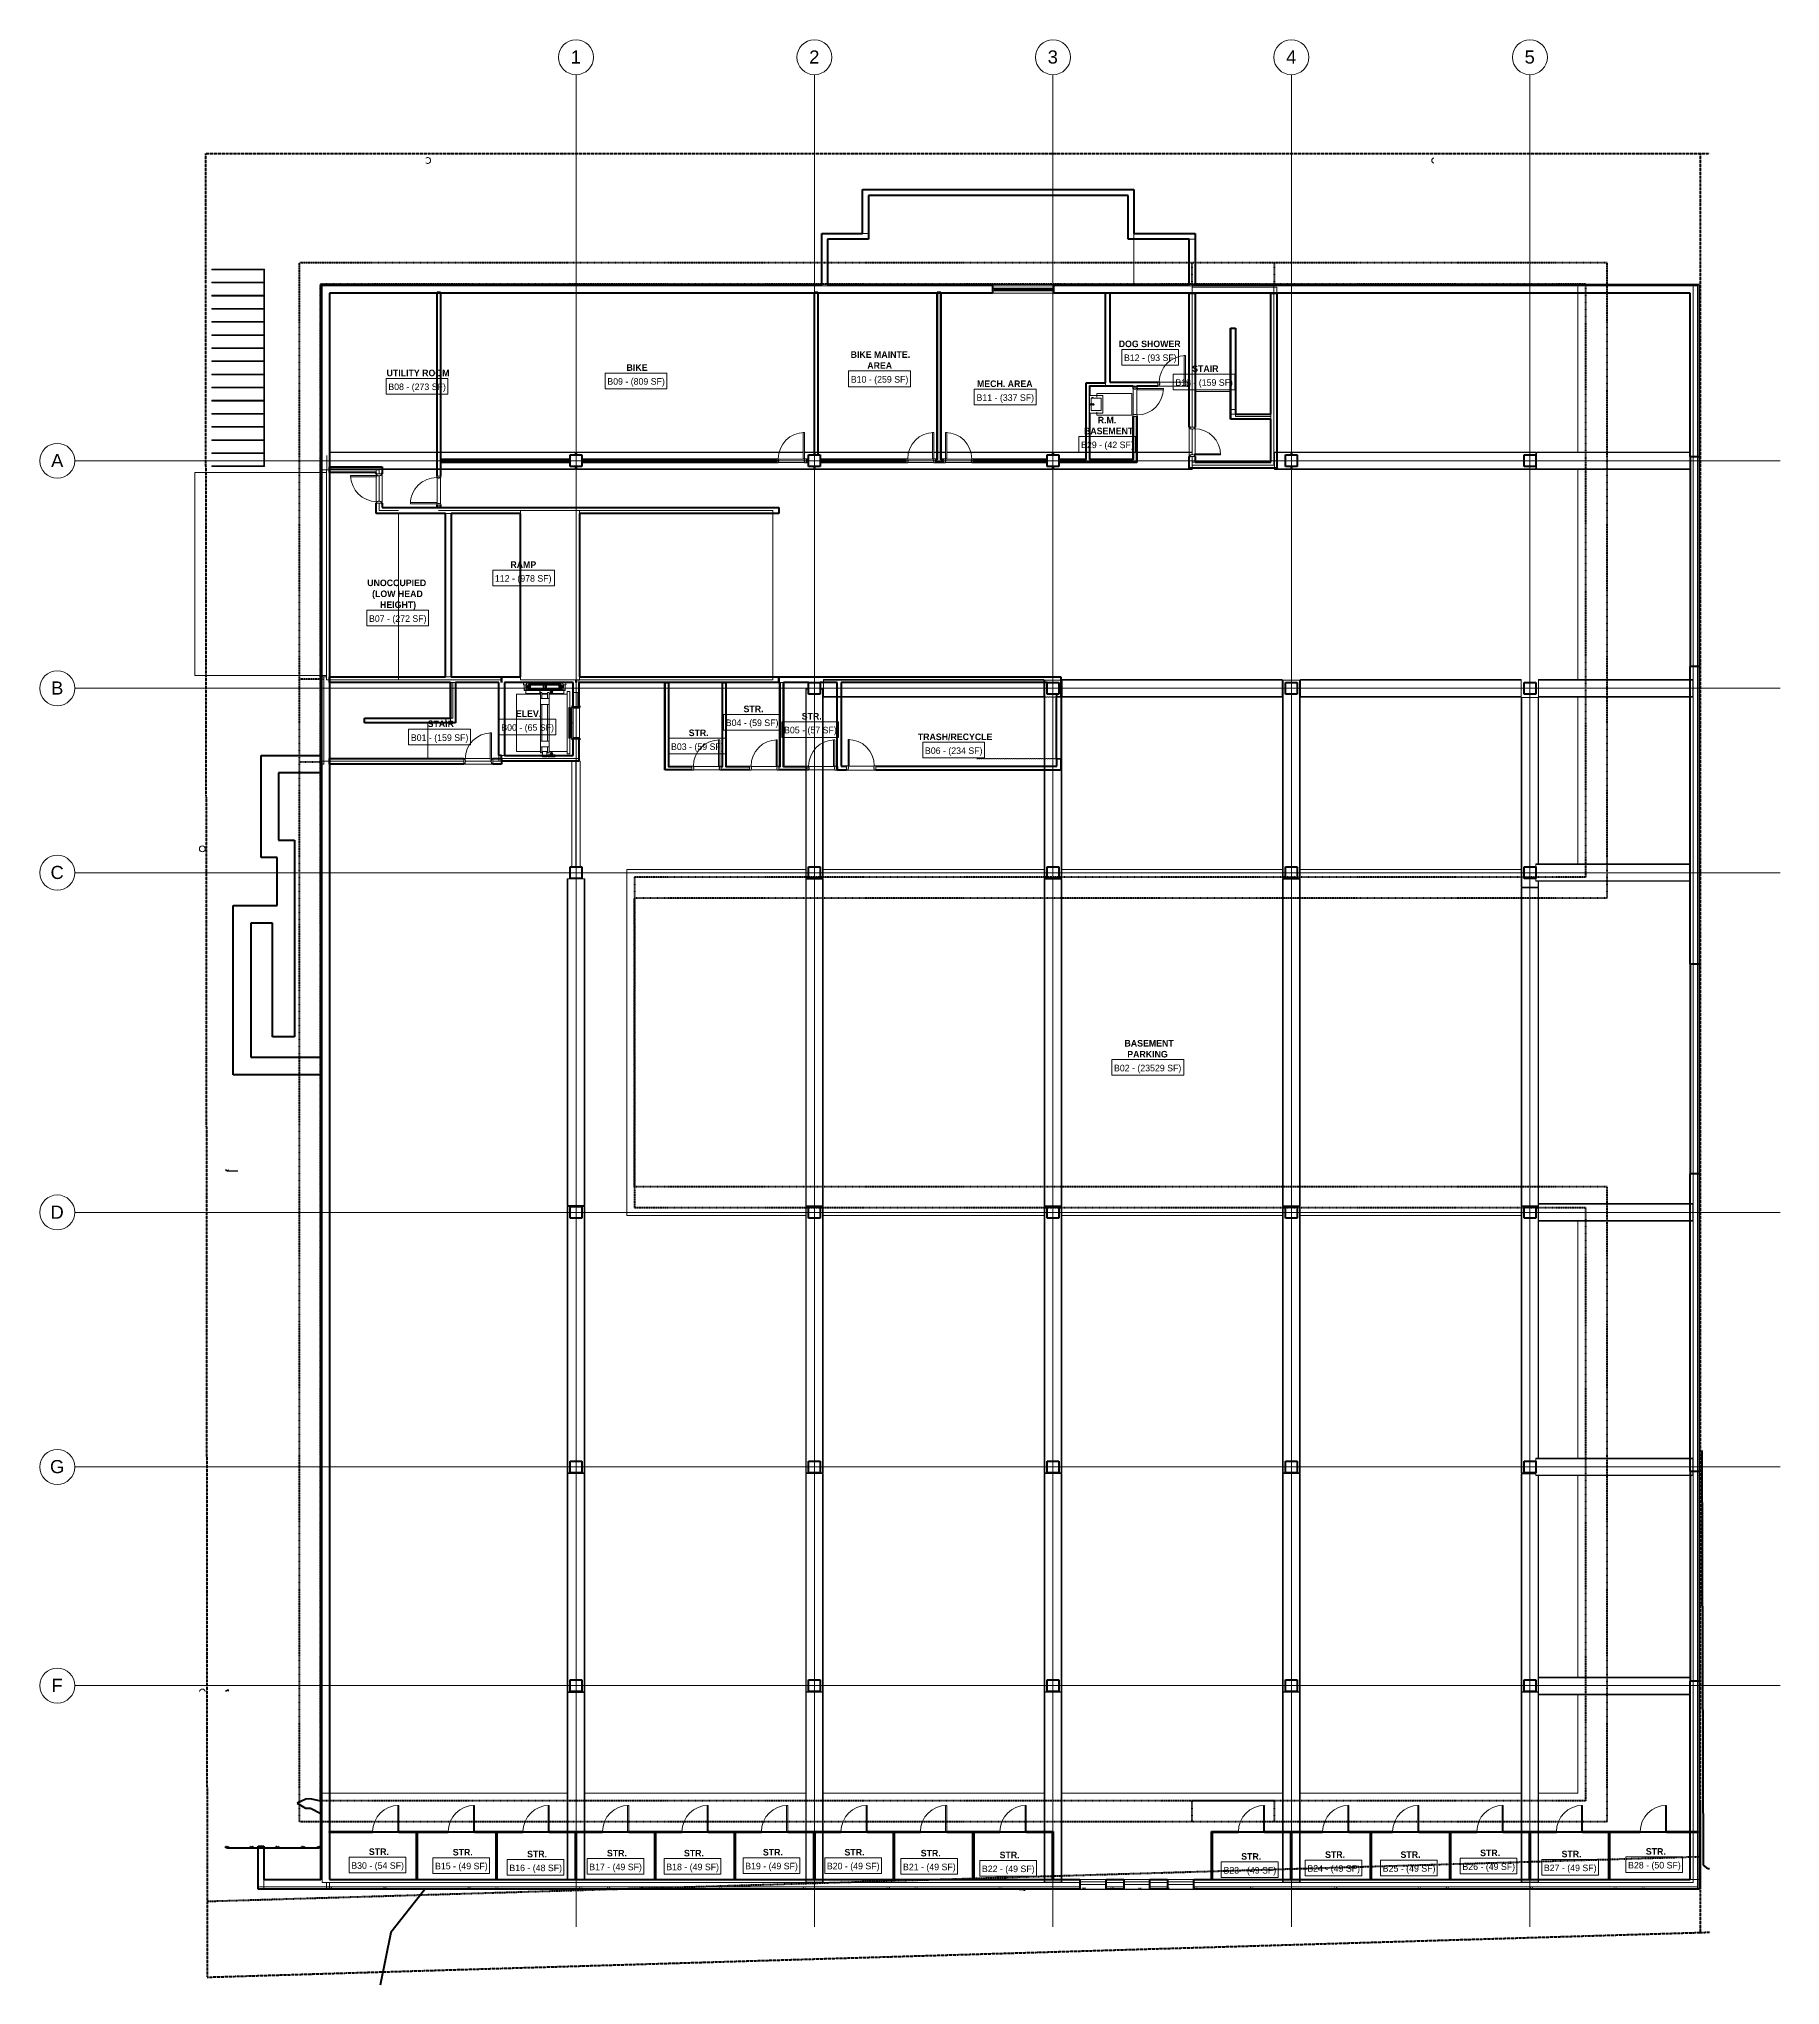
# Model space of a CAD drawing. Header units: inches. Extents: x -4218 to -1830, y 9756 to 12426.
import ezdxf

# ---------------------------------------------------------------- set-up
doc = ezdxf.new("R2010")
doc.units = ezdxf.units.IN
doc.header["$MEASUREMENT"] = 0
for name, pattern in [('Dash', [0.25, 0.125, -0.125]), ('Dash 1_16_', [0.125, 0.0625, -0.0625]), ('Double Dash 3_8_', [1, 0.375, -0.125, 0.125, -0.125, 0.125, -0.125]), ('Grid Line 1_2_', [0.875, 0.5, -0.125, 0.125, -0.125]), ('Hidden', [0.28125, 0.1875, -0.09375]), ('Oculto', [0.28125, 0.1875, -0.09375])]:
    doc.linetypes.add(name, pattern=pattern)
for name, color, linetype, lineweight in [('0-1', 7, 'Continuous', 5), ('0-2', 7, 'Continuous', 50), ('0-3', 250, 'Continuous', 9), ('0-4', 252, 'Continuous', 9), ('A-AREA-IDEN', 2, 'Continuous', 9), ('A-DOOR-1', 50, 'Continuous', 20), ('A-DOOR-2', 250, 'Continuous', 9), ('A-DOOR-FRAM-1', 50, 'Continuous', 20), ('A-DOOR-HDLN-1', 170, 'Dash', 13), ('A-FLOR-1', 252, 'Continuous', 9), ('A-FLOR-2', 250, 'Continuous', 9), ('A-FLOR-3', 253, 'Continuous', 9), ('A-FLOR-4', 7, 'Continuous', 50), ('A-FLOR-5', 192, 'Continuous', 9), ('A-FLOR-MCUT-1', 10, 'Continuous', 13), ('A-GENM-1', 250, 'Continuous', 9), ('A-GENM-2', 252, 'Continuous', 9), ('A-GENM-3', 253, 'Continuous', 9), ('A-GENM-4', 7, 'Continuous', 50), ('A-GENM-5', 90, 'Continuous', 9), ('A-GENM-6', 254, 'Continuous', 9), ('A-GLAZ-CURT', 52, 'Continuous', 9), ('A-GLAZ-CURT-1', 52, 'Continuous', 50), ('A-GLAZ-CWMG', 51, 'Continuous', 9), ('A-GLAZ-CWMG-1', 51, 'Continuous', 50), ('A-WALL', 113, 'Continuous', 13), ('A-WALL-1', 10, 'Continuous', 13), ('A-WALL-2', 7, 'Continuous', 50), ('A-WALL-3', 253, 'Continuous', 9), ('A-WALL-4', 252, 'Continuous', 9), ('A-WALL-5', 254, 'Continuous', 9), ('A-WALL-6', 250, 'Continuous', 9), ('A-WALL-7', 113, 'Continuous', 9), ('C-PROP-LINE', 91, 'Double Dash 3_8_', 50), ('C-PROP-LINE-1', 91, 'Dash 1_16_', 50), ('C-TOPO-1', 7, 'Continuous', 50), ('E-LITE-EQPM', 33, 'Continuous', 9), ('G-IMPT-1', 250, 'Continuous', 9), ('I-WALL-1', 7, 'Continuous', 50), ('I-WALL-2', 250, 'Continuous', 9), ('I-WALL-3', 253, 'Continuous', 9), ('I-WALL-4', 252, 'Continuous', 9), ('P-SANR-FIXT-1', 250, 'Hidden', 9), ('P-SANR-FIXT-2', 250, 'Continuous', 9), ('Q-SPCQ-1', 250, 'Continuous', 9), ('S-BEAM', 12, 'Continuous', 9), ('S-BEAM-1', 12, 'Oculto', 9), ('S-COLS', 52, 'Continuous', 9), ('S-COLS-1', 52, 'Continuous', 50), ('S-FNDN-1', 7, 'Continuous', 50), ('S-FNDN-2', 250, 'Continuous', 9), ('S-FNDN-3', 253, 'Continuous', 9), ('S-FNDN-4', 252, 'Continuous', 9), ('S-FNDN-5', 254, 'Continuous', 9), ('S-FNDN-6', 32, 'Continuous', 50), ('S-FNDN-7', 32, 'Continuous', 9), ('S-GRID-1', 1, 'Grid Line 1_2_', 9), ('S-GRID-IDEN', 1, 'Continuous', 9)]:
    doc.layers.add(name, color=color, linetype=linetype, lineweight=lineweight)
doc.styles.add('Arial', font='arial.ttf', dxfattribs={"height": 18})
doc.styles.add('Century Gothic', font='ufonts.com_century-gothic.ttf', dxfattribs={"height": 9})
doc.styles.add('Century Gothic_B', font='GOTHICB.TTF', dxfattribs={"height": 9})

msp = doc.modelspace()

# ---------------------------------------------------------------- texts
at = {"layer": 'A-AREA-IDEN', "char_height": 9, "attachment_point": 1}
for s, insert, width, style in [('BIKE MAINTE.', (-3104.7, 11997.4), 95.445, 'Century Gothic_B'), ('DOG SHOWER', (-2737.1, 12012.1), 104.232, 'Century Gothic_B'), ('B12 - (93 SF)', (-2729.9, 11993.1), 86.658, 'Century Gothic'), ('UTILITY ROOM', (-3741.1, 11972.2), 100.899, 'Century Gothic_B'), ('B09 - (809 SF)', (-3438.4, 11960.6), 95.142, 'Century Gothic'), ('BIKE', (-3412, 11979.6), 31.209, 'Century Gothic_B'), ('B10 - (259 SF)', (-3104.5, 11963.4), 95.142, 'Century Gothic'), ('AREA', (-3081.9, 11982.4), 40.299, 'Century Gothic_B'), ('B13 - (159 SF)', (-2659.4, 11959.1), 95.142, 'Century Gothic'), ('STAIR', (-2636.4, 11978.1), 39.39, 'Century Gothic_B'), ('B08 - (273 SF)', (-3738.7, 11953.2), 95.142, 'Century Gothic'), ('B11 - (337 SF)', (-2932.1, 11938.4), 95.142, 'Century Gothic'), ('MECH. AREA', (-2931.5, 11957.4), 93.627, 'Century Gothic_B'), ('R.M.', (-2765.9, 11907.6), 31.512, 'Century Gothic_B'), ('BASEMENT', (-2784.7, 11892.6), 76.962, 'Century Gothic_B'), ('B29 - (42 SF)', (-2788.7, 11873.6), 86.658, 'Century Gothic'), ('RAMP', (-3571.3, 11709.3), 43.329, 'Century Gothic_B'), ('UNOCCUPIED', (-3767.6, 11684.3), 100.899, 'Century Gothic_B'), ('(LOW HEAD', (-3760.9, 11669.3), 84.84, 'Century Gothic_B'), ('112 - (978 SF)', (-3592.5, 11690.4), 94.839, 'Century Gothic'), ('HEIGHT)', (-3750.1, 11654.3), 58.782, 'Century Gothic_B'), ('B07 - (272 SF)', (-3765.2, 11635.3), 95.142, 'Century Gothic'), ('STR.', (-3251.6, 11511.4), 27.876, 'Century Gothic_B'), ('STAIR', (-3684.8, 11491), 39.39, 'Century Gothic_B'), ('B00 - (65 SF)', (-3583.8, 11485.9), 86.658, 'Century Gothic'), ('ELEV.', (-3563.8, 11504.9), 38.178, 'Century Gothic_B'), ('STR.', (-3326.8, 11478.6), 27.876, 'Century Gothic_B'), ('B04 - (59 SF)', (-3275.9, 11492.4), 86.658, 'Century Gothic'), ('B05 - (57 SF)', (-3196, 11482.4), 86.658, 'Century Gothic'), ('STR.', (-3171.8, 11501.3), 27.876, 'Century Gothic_B'), ('B01 - (159 SF)', (-3707.8, 11472), 95.142, 'Century Gothic'), ('B03 - (59 SF)', (-3351, 11459.6), 86.658, 'Century Gothic'), ('TRASH/RECYCLE', (-3012.6, 11473.1), 118.776, 'Century Gothic_B'), ('B06 - (234 SF)', (-3002.8, 11454.1), 95.142, 'Century Gothic'), ('BASEMENT', (-2729.2, 11052.8), 76.962, 'Century Gothic_B'), ('PARKING', (-2725.4, 11037.8), 67.872, 'Century Gothic_B'), ('B02 - (23529 SF)', (-2743.6, 11018.8), 112.11, 'Century Gothic'), ('STR.', (-3765.3, 9943.9), 27.876, 'Century Gothic_B'), ('STR.', (-3650.3, 9943.2), 27.876, 'Century Gothic_B'), ('STR.', (-3548.4, 9940.7), 27.876, 'Century Gothic_B'), ('STR.', (-3438.9, 9941.9), 27.876, 'Century Gothic_B'), ('STR.', (-3333.3, 9941.9), 27.876, 'Century Gothic_B'), ('STR.', (-3225, 9943.2), 27.876, 'Century Gothic_B'), ('STR.', (-3113.1, 9943.2), 27.876, 'Century Gothic_B'), ('STR.', (-3008.6, 9941.9), 27.876, 'Century Gothic_B'), ('STR.', (-2900.4, 9939.4), 27.876, 'Century Gothic_B'), ('STR.', (-2569.1, 9937.4), 27.876, 'Century Gothic_B'), ('STR.', (-2454.1, 9939.9), 27.876, 'Century Gothic_B'), ('STR.', (-2350.7, 9939.9), 27.876, 'Century Gothic_B'), ('STR.', (-2241.5, 9942.3), 27.876, 'Century Gothic_B'), ('STR.', (-2129.8, 9940.7), 27.876, 'Century Gothic_B'), ('STR.', (-2014.3, 9944.3), 27.876, 'Century Gothic_B'), ('B30 - (54 SF)', (-3789.5, 9924.9), 86.658, 'Century Gothic'), ('B15 - (49 SF)', (-3674.6, 9924.2), 86.658, 'Century Gothic'), ('B16 - (48 SF)', (-3572.7, 9921.7), 86.658, 'Century Gothic'), ('B17 - (49 SF)', (-3463.2, 9923), 86.658, 'Century Gothic'), ('B18 - (49 SF)', (-3357.5, 9923), 86.658, 'Century Gothic'), ('B19 - (49 SF)', (-3249.3, 9924.2), 86.658, 'Century Gothic'), ('B20 - (49 SF)', (-3137.3, 9924.2), 86.658, 'Century Gothic'), ('B21 - (49 SF)', (-3032.9, 9923), 86.658, 'Century Gothic'), ('B22 - (49 SF)', (-2924.7, 9920.4), 86.658, 'Century Gothic'), ('B23 - (49 SF)', (-2593.4, 9918.4), 86.658, 'Century Gothic'), ('B24 - (49 SF)', (-2478.4, 9920.9), 86.658, 'Century Gothic'), ('B25 - (49 SF)', (-2375, 9920.9), 86.658, 'Century Gothic'), ('B26 - (49 SF)', (-2265.8, 9923.4), 86.658, 'Century Gothic'), ('B27 - (49 SF)', (-2154.1, 9921.7), 86.658, 'Century Gothic'), ('B28 - (50 SF)', (-2038.6, 9925.4), 86.658, 'Century Gothic')]:
    msp.add_mtext(s, dxfattribs=dict(at, insert=insert, width=width, style=style))
at = {"layer": 'S-GRID-IDEN', "char_height": 18, "attachment_point": 1, "style": 'Arial'}
for s, insert, width in [('1', (-3488.5, 12410.1), 16.968), ('2', (-3161.5, 12410.1), 16.968), ('3', (-2834.5, 12410.1), 16.968), ('4', (-2507.5, 12410.1), 16.968), ('5', (-2180.5, 12410.1), 16.968), ('A', (-4201.1, 11856.6), 20.301), ('B', (-4201.1, 11544.6), 20.301), ('C', (-4201.9, 11291.6), 22.119), ('D', (-4201.9, 10825.6), 22.119), ('G', (-4202.6, 10476.6), 23.937), ('F', (-4200.5, 10176.6), 18.786)]:
    msp.add_mtext(s, dxfattribs=dict(at, insert=insert, width=width))

# ---------------------------------------------------------------- blocks, each defined once
blk = doc.blocks.new('Parking_Stall_Multiple - BIKE PARKING-1367944-BACKGROUND - RCP - BASEMENT FLOOR')
at = {"layer": 'A-GENM-1'}
for p, q in [((0, -19), (0, 0)), ((0, 0), (72, 0)), ((72, 0), (72, -1)), ((0, -37), (0, -18)), ((0, -18), (72, -18)), ((72, -19), (0, -19)), ((72, -1), (1, -1)), ((1, -1), (1, -18)), ((1, -18), (72, -18)), ((72, -19), (1, -19)), ((1, -19), (1, -36)), ((72, -18), (72, -19)), ((72, -18), (72, -19)), ((0, -55), (0, -36)), ((0, -36), (72, -36)), ((72, -37), (0, -37)), ((1, -36), (72, -36)), ((72, -37), (1, -37)), ((1, -37), (1, -54)), ((72, -36), (72, -37)), ((72, -36), (72, -37)), ((0, -73), (0, -54)), ((0, -54), (72, -54)), ((72, -55), (0, -55)), ((0, -91), (0, -72)), ((0, -72), (72, -72)), ((72, -73), (0, -73)), ((1, -54), (72, -54)), ((72, -55), (1, -55)), ((1, -55), (1, -72)), ((1, -72), (72, -72)), ((72, -73), (1, -73)), ((1, -73), (1, -90)), ((72, -54), (72, -55)), ((72, -54), (72, -55)), ((72, -72), (72, -73)), ((72, -72), (72, -73)), ((0, -109), (0, -90)), ((0, -90), (72, -90)), ((72, -91), (0, -91)), ((1, -90), (72, -90)), ((72, -91), (1, -91)), ((1, -91), (1, -108)), ((72, -90), (72, -91)), ((72, -90), (72, -91)), ((0, -127), (0, -108)), ((0, -108), (72, -108)), ((72, -109), (0, -109)), ((0, -145), (0, -126)), ((0, -126), (72, -126)), ((72, -127), (0, -127)), ((1, -108), (72, -108)), ((72, -109), (1, -109)), ((1, -109), (1, -126)), ((1, -126), (72, -126)), ((72, -127), (1, -127)), ((1, -127), (1, -144)), ((72, -108), (72, -109)), ((72, -108), (72, -109)), ((72, -126), (72, -127)), ((72, -126), (72, -127)), ((0, -163), (0, -144)), ((0, -144), (72, -144)), ((72, -145), (0, -145)), ((1, -144), (72, -144)), ((72, -145), (1, -145)), ((1, -145), (1, -162)), ((72, -144), (72, -145)), ((72, -144), (72, -145)), ((0, -181), (0, -162)), ((0, -162), (72, -162)), ((72, -163), (0, -163)), ((0, -199), (0, -180)), ((0, -180), (72, -180)), ((72, -181), (0, -181)), ((1, -162), (72, -162)), ((72, -163), (1, -163)), ((1, -163), (1, -180)), ((1, -180), (72, -180)), ((72, -181), (1, -181)), ((1, -181), (1, -198)), ((72, -162), (72, -163)), ((72, -162), (72, -163)), ((72, -180), (72, -181)), ((72, -180), (72, -181)), ((0, -217), (0, -198)), ((0, -198), (72, -198)), ((72, -199), (0, -199)), ((1, -198), (72, -198)), ((72, -199), (1, -199)), ((1, -199), (1, -216)), ((72, -198), (72, -199)), ((72, -198), (72, -199)), ((0, -235), (0, -216)), ((0, -216), (72, -216)), ((72, -217), (0, -217)), ((0, -253), (0, -234)), ((0, -234), (72, -234)), ((72, -235), (0, -235)), ((1, -216), (72, -216)), ((72, -217), (1, -217)), ((1, -217), (1, -234)), ((1, -234), (72, -234)), ((72, -235), (1, -235)), ((1, -235), (1, -252)), ((72, -216), (72, -217)), ((72, -216), (72, -217)), ((72, -234), (72, -235)), ((72, -234), (72, -235)), ((0, -271), (0, -252)), ((0, -252), (72, -252)), ((72, -253), (0, -253)), ((1, -252), (72, -252)), ((72, -253), (1, -253)), ((1, -253), (1, -270)), ((72, -252), (72, -253)), ((72, -252), (72, -253)), ((72, -271), (0, -271)), ((1, -270), (72, -270)), ((72, -270), (72, -271))]:
    blk.add_line(p, q, dxfattribs=at)
blk = doc.blocks.new('CTR  - Topography_rvt-1-BACKGROUND - RCP - BASEMENT FLOOR')
at = {"layer": 'C-TOPO-1'}
for p, q in [((-1935.3, 9921.1), (-1937, 10489.5)), ((-3851.9, 10011.5), (-3863.6, 10006.1)), ((-3845.7, 10011.7), (-3851.9, 10011.5)), ((-3831.3, 10008.8), (-3845.7, 10011.7)), ((-3863.6, 10006.1), (-3852.2, 9999.3)), ((-3852.2, 9999.3), (-3851.7, 9999.3)), ((-3851.7, 9999.3), (-3851.5, 9998.9)), ((-3851.5, 9998.9), (-3845.2, 9999.3)), ((-3845.2, 9999.3), (-3831.3, 9991.9)), ((-1928.8, 9915.9), (-1935.3, 9921.1)), ((-1926.9, 9915.8), (-1928.8, 9915.9)), ((-3689.2, 9887.1), (-3735.4, 9828.6)), ((-3689.2, 9888.2), (-3689.2, 9887.1)), ((-2873.8, 9888.2), (-2867.8, 9887.5)), ((-2867.8, 9887.5), (-2867.2, 9887)), ((-2867.2, 9887), (-2865.9, 9887)), ((-2865.9, 9887), (-2864.8, 9888.2)), ((-3735.4, 9828.6), (-3749.9, 9756.5))]:
    blk.add_line(p, q, dxfattribs=at)
at = {"layer": '0-2', "rotation": 180}
blk.add_blockref('Parking_Stall_Multiple - BIKE PARKING-1367944-BACKGROUND - RCP - BASEMENT FLOOR', (-3908.6, 11839.2), dxfattribs=at)
blk = doc.blocks.new('HOLLOW METAL - COMMON_3-0 x 7-0 - HM DOOR-2191984-BACKGROUND - RCP - BASEMENT FLOOR')
at = {"layer": 'A-DOOR-1'}
for p, q in [((16.25, -3.125), (18, -3.125)), ((16.25, -39.125), (16.25, -3.125)), ((18, -3.125), (18, -39.125)), ((18, -39.125), (16.25, -39.125))]:
    blk.add_line(p, q, dxfattribs=at)
at = {"layer": 'A-DOOR-2'}
blk.add_arc((18, -3.125), 36, 180, 270, dxfattribs=at)
at = {"layer": 'A-DOOR-FRAM-1'}
for p, q in [((-20, 2.625), (-18, 2.625)), ((-20, -3.125), (-20, 2.625)), ((-18, 2.625), (-18, 0.6875)), ((-18, 0.6875), (-17.375, 0.6875)), ((-17.375, 0.6875), (-17.375, -1.1875)), ((17.375, 0.6875), (18, 0.6875)), ((17.375, -1.1875), (17.375, 0.6875)), ((18, 2.625), (20, 2.625)), ((18, 0.6875), (18, 2.625)), ((20, 2.625), (20, -3.125)), ((-18, -3.125), (-20, -3.125)), ((-18, -1.1875), (-18, -3.125)), ((-17.375, -1.1875), (-18, -1.1875)), ((18, -1.1875), (17.375, -1.1875)), ((18, -3.125), (18, -1.1875)), ((20, -3.125), (18, -3.125))]:
    blk.add_line(p, q, dxfattribs=at)
blk = doc.blocks.new('HOLLOW METAL - COMMON_3-0 x 7-0 - HM DOOR-2191987-BACKGROUND - RCP - BASEMENT FLOOR')
at = {"layer": 'A-DOOR-1'}
for p, q in [((16.25, -3.1875), (18, -3.1875)), ((16.25, -39.1875), (16.25, -3.1875)), ((18, -3.1875), (18, -39.1875)), ((18, -39.1875), (16.25, -39.1875))]:
    blk.add_line(p, q, dxfattribs=at)
at = {"layer": 'A-DOOR-2'}
blk.add_arc((18, -3.1875), 36, 180, 270, dxfattribs=at)
at = {"layer": 'A-DOOR-FRAM-1'}
for p, q in [((-20, 2.5625), (-18, 2.5625)), ((-20, -3.1875), (-20, 2.5625)), ((-18, 2.5625), (-18, 0.625)), ((-18, 0.625), (-17.375, 0.625)), ((-17.375, 0.625), (-17.375, -1.25)), ((17.375, 0.625), (18, 0.625)), ((17.375, -1.25), (17.375, 0.625)), ((18, 2.5625), (20, 2.5625)), ((18, 0.625), (18, 2.5625)), ((20, 2.5625), (20, -3.1875)), ((-18, -3.1875), (-20, -3.1875)), ((-18, -1.25), (-18, -3.1875)), ((-17.375, -1.25), (-18, -1.25)), ((18, -1.25), (17.375, -1.25)), ((18, -3.1875), (18, -1.25)), ((20, -3.1875), (18, -3.1875))]:
    blk.add_line(p, q, dxfattribs=at)
blk = doc.blocks.new('HOLLOW METAL - COMMON_3-0 x 7-0 - HM DOOR-2191985-BACKGROUND - RCP - BASEMENT FLOOR')
at = {"layer": 'A-DOOR-1'}
for p, q in [((18, 39.125), (16.25, 39.125)), ((16.25, 39.125), (16.25, 3.125)), ((18, 3.125), (18, 39.125)), ((16.25, 3.125), (18, 3.125))]:
    blk.add_line(p, q, dxfattribs=at)
at = {"layer": 'A-DOOR-2'}
blk.add_arc((18, 3.125), 36, 90, 180, dxfattribs=at)
at = {"layer": 'A-DOOR-FRAM-1'}
for p, q in [((-18, 3.125), (-20, 3.125)), ((-20, 3.125), (-20, -2.625)), ((-18, 1.1875), (-18, 3.125)), ((-17.375, 1.1875), (-18, 1.1875)), ((-17.375, -0.6875), (-17.375, 1.1875)), ((18, 1.1875), (17.375, 1.1875)), ((17.375, 1.1875), (17.375, -0.6875)), ((18, 3.125), (18, 1.1875)), ((20, 3.125), (18, 3.125)), ((20, -2.625), (20, 3.125)), ((-20, -2.625), (-18, -2.625)), ((-18, -2.625), (-18, -0.6875)), ((-18, -0.6875), (-17.375, -0.6875)), ((17.375, -0.6875), (18, -0.6875)), ((18, -0.6875), (18, -2.625)), ((18, -2.625), (20, -2.625))]:
    blk.add_line(p, q, dxfattribs=at)
blk = doc.blocks.new('HOLLOW METAL - COMMON_3-0 x 7-0 - HM DOOR-2191988-BACKGROUND - RCP - BASEMENT FLOOR')
at = {"layer": 'A-DOOR-1'}
for p, q in [((16.25, -3.5625), (18, -3.5625)), ((16.25, -39.5625), (16.25, -3.5625)), ((18, -3.5625), (18, -39.5625)), ((18, -39.5625), (16.25, -39.5625))]:
    blk.add_line(p, q, dxfattribs=at)
at = {"layer": 'A-DOOR-2'}
blk.add_arc((18, -3.5625), 36, 180, 270, dxfattribs=at)
at = {"layer": 'A-DOOR-FRAM-1'}
for p, q in [((-20, 2.1875), (-18, 2.1875)), ((-20, -3.5625), (-20, 2.1875)), ((-18, 2.1875), (-18, 0.25)), ((-18, 0.25), (-17.375, 0.25)), ((-17.375, 0.25), (-17.375, -1.625)), ((17.375, 0.25), (18, 0.25)), ((17.375, -1.625), (17.375, 0.25)), ((18, 2.1875), (20, 2.1875)), ((18, 0.25), (18, 2.1875)), ((20, 2.1875), (20, -3.5625)), ((-18, -3.5625), (-20, -3.5625)), ((-18, -1.625), (-18, -3.5625)), ((-17.375, -1.625), (-18, -1.625)), ((18, -1.625), (17.375, -1.625)), ((18, -3.5625), (18, -1.625)), ((20, -3.5625), (18, -3.5625))]:
    blk.add_line(p, q, dxfattribs=at)
blk = doc.blocks.new('HOLLOW METAL - COMMON_3-0 x 7-0 - HM DOOR-2191986-BACKGROUND - RCP - BASEMENT FLOOR')
at = {"layer": 'A-DOOR-1'}
for p, q in [((18, 39.5625), (16.25, 39.5625)), ((16.25, 39.5625), (16.25, 3.5625)), ((18, 3.5625), (18, 39.5625)), ((16.25, 3.5625), (18, 3.5625))]:
    blk.add_line(p, q, dxfattribs=at)
at = {"layer": 'A-DOOR-2'}
blk.add_arc((18, 3.5625), 36, 90, 180, dxfattribs=at)
at = {"layer": 'A-DOOR-FRAM-1'}
for p, q in [((-18, 3.5625), (-20, 3.5625)), ((-20, 3.5625), (-20, -2.1875)), ((-18, 1.625), (-18, 3.5625)), ((-17.375, 1.625), (-18, 1.625)), ((-17.375, -0.25), (-17.375, 1.625)), ((18, 1.625), (17.375, 1.625)), ((17.375, 1.625), (17.375, -0.25)), ((18, 3.5625), (18, 1.625)), ((20, 3.5625), (18, 3.5625)), ((20, -2.1875), (20, 3.5625)), ((-20, -2.1875), (-18, -2.1875)), ((-18, -2.1875), (-18, -0.25)), ((-18, -0.25), (-17.375, -0.25)), ((17.375, -0.25), (18, -0.25)), ((18, -0.25), (18, -2.1875)), ((18, -2.1875), (20, -2.1875))]:
    blk.add_line(p, q, dxfattribs=at)
blk = doc.blocks.new('OVERHEAD GARAGE DOOR - one-2198361-BACKGROUND - RCP - BASEMENT FLOOR')
at = {"layer": 'A-DOOR-1'}
for p, q in [((42, -2.9375), (-42, -2.9375)), ((-42, -2.9375), (-42, -4.4375)), ((-42, -4.4375), (42, -4.4375)), ((42, -4.4375), (42, -2.9375))]:
    blk.add_line(p, q, dxfattribs=at)
at = {"layer": 'A-DOOR-2'}
for p, q in [((-42, -2.9375), (-42, -3.5625)), ((-42, -2.9375), (42, -2.9375)), ((-42, -3.5625), (42, -3.5625)), ((42, -3.5625), (42, -2.9375))]:
    blk.add_line(p, q, dxfattribs=at)
at = {"layer": 'A-DOOR-FRAM-1'}
for p, q in [((-42, 2.6875), (-43, 2.6875)), ((-43, 2.6875), (-43, -2.9375)), ((-42, -2.9375), (-42, 2.6875)), ((42, 2.6875), (42, -2.9375)), ((43, 2.6875), (42, 2.6875)), ((43, -2.9375), (43, 2.6875)), ((-43, -2.9375), (-42, -2.9375)), ((42, -2.9375), (43, -2.9375))]:
    blk.add_line(p, q, dxfattribs=at)
at = {"layer": 'A-DOOR-HDLN-1'}
for p, q in [((-42.5, -112.4375), (-42.5, -2.9375)), ((-42, -4.4375), (-42, -112.4375)), ((42, -4.4375), (42, -112.4375)), ((42.5, -112.4375), (42.5, -2.9375)), ((-42, -112.4375), (-42.5, -112.4375)), ((42, -112.4375), (42.5, -112.4375))]:
    blk.add_line(p, q, dxfattribs=at)
blk = doc.blocks.new('CHAINLINK GATE - ONE-2199385-BACKGROUND - RCP - BASEMENT FLOOR')
at = {"layer": 'A-DOOR-2'}
for p, q in [((16.5, 36.5), (18, 36.5)), ((16.5, 0.5), (16.5, 36.5)), ((18, 0.5), (18, 36.5)), ((16.5, 0.5), (18, 0.5))]:
    blk.add_line(p, q, dxfattribs=at)
blk.add_arc((18, 0.5), 36, 90, 180, dxfattribs=at)
blk = doc.blocks.new('Plbg-Sink Wall Mounted-UH - Sink-403447-BACKGROUND - RCP - BASEMENT FLOOR')
at = {"layer": 'P-SANR-FIXT-1'}
for p, q in [((-15, -10), (-10, -10)), ((-15, -58), (-15, -10)), ((10, -10), (15, -10)), ((15, -10), (15, -58)), ((15, -58), (-15, -58))]:
    blk.add_line(p, q, dxfattribs=at)
at = {"layer": 'P-SANR-FIXT-2'}
for p, q in [((-12, 0), (-0.8, 0)), ((-12, -18), (-12, 0)), ((0.8, 0.3), (-0.8, 0.3)), ((-0.8, 0.3), (-0.8, -0.1)), ((0.8, 0.3), (-0.8, 0.3)), ((-0.8, 0.3), (-0.8, -0.1)), ((0.8, -0.1), (0.8, 0.3)), ((0.8, -0.1), (0.8, 0.3)), ((0.8, 0), (12, 0)), ((12, 0), (12, -18)), ((12, -18), (-12, -18)), ((-8.5, -16), (-8.5, -2)), ((-8.5, -2), (-0.8, -2)), ((8.5, -16), (-8.5, -16)), ((-0.8, -0.1), (-1.4, -0.1)), ((-1.4, -0.1), (-1.4, -0.5)), ((-1.4, -0.5), (-1.4, -0.1)), ((1.4, -0.1), (-1.4, -0.1)), ((-1.4, -0.5), (-0.8, -0.5)), ((-1.4, -0.5), (1.4, -0.5)), ((-0.8, -0.5), (-0.8, -4.6)), ((-0.8, -0.5), (-0.8, -4.6)), ((-0.8, -4.6), (-0.8, -5.2)), ((1.4, -0.1), (0.8, -0.1)), ((0.8, -4.6), (0.8, -0.5)), ((0.8, -0.5), (1.4, -0.5)), ((0.8, -4.6), (0.8, -0.5)), ((0.8, -2), (8.5, -2)), ((0.8, -4.6), (0.8, -5.2)), ((1.4, -0.5), (1.4, -0.1)), ((1.4, -0.5), (1.4, -0.1)), ((8.5, -2), (8.5, -16))]:
    blk.add_line(p, q, dxfattribs=at)
for centre, radius, start, end in [((0, -5.2), 1, 141.6573, 270), ((0, -5.2), 1, 141.6573, 270), ((0, -5.2), 0.787, 180, 270), ((0, -5.2), 1, 270, 38.3427), ((0, -5.2), 1, 270, 38.3427), ((0, -5.2), 0.787, 270, 360), ((7.9, -4.1), 1.66, 45, 69.0447), ((7.9, -4.1), 1.66, 290.9553, 45)]:
    blk.add_arc(centre, radius, start, end, dxfattribs=at)
blk = doc.blocks.new('HOLLOW METAL - COMMON_3-0 x 7-0 - WD DOOR-2211292-BACKGROUND - RCP - BASEMENT FLOOR')
at = {"layer": 'A-DOOR-1'}
for p, q in [((16.25, -3.125), (18, -3.125)), ((16.25, -39.125), (16.25, -3.125)), ((18, -3.125), (18, -39.125)), ((18, -39.125), (16.25, -39.125))]:
    blk.add_line(p, q, dxfattribs=at)
at = {"layer": 'A-DOOR-2'}
blk.add_arc((18, -3.125), 36, 180, 270, dxfattribs=at)
at = {"layer": 'A-DOOR-FRAM-1'}
for p, q in [((-20, 2.625), (-18, 2.625)), ((-20, -3.125), (-20, 2.625)), ((-18, 2.625), (-18, 0.6875)), ((-18, 0.6875), (-17.375, 0.6875)), ((-17.375, 0.6875), (-17.375, -1.1875)), ((17.375, 0.6875), (18, 0.6875)), ((17.375, -1.1875), (17.375, 0.6875)), ((18, 2.625), (20, 2.625)), ((18, 0.6875), (18, 2.625)), ((20, 2.625), (20, -3.125)), ((-18, -3.125), (-20, -3.125)), ((-18, -1.1875), (-18, -3.125)), ((-17.375, -1.1875), (-18, -1.1875)), ((18, -1.1875), (17.375, -1.1875)), ((18, -3.125), (18, -1.1875)), ((20, -3.125), (18, -3.125))]:
    blk.add_line(p, q, dxfattribs=at)
blk = doc.blocks.new('CTR - 1st Phase - Common Walls_rvt-1-BACKGROUND - RCP - BASEMENT FLOOR')
at = {"layer": 'A-WALL-1'}
for p, q in [((-3671.1, 12078.6), (-3671.1, 11826.2)), ((-3667.5, 12078.6), (-3667.5, 11848.9)), ((-3153.6, 12078.6), (-3153.6, 11855.2)), ((-3150.1, 12078.6), (-3150.1, 11855.2)), ((-2985.3, 12078.6), (-2985.3, 11849.6)), ((-2981.8, 12078.6), (-2981.8, 11849.6)), ((-2755.2, 11953.5), (-2781.2, 11953.5)), ((-2781.2, 11953.5), (-2781.2, 11950)), ((-2781.2, 11950), (-2781.2, 11949.4)), ((-2781.2, 11949.4), (-2781.2, 11849.6)), ((-2755.2, 11950), (-2777.7, 11950)), ((-2777.7, 11950), (-2777.7, 11949.4)), ((-2777.7, 11949.4), (-2777.7, 11849.6)), ((-2755.2, 11953.5), (-2755.2, 11954.1)), ((-2755.2, 11954.1), (-2755.2, 11953.5)), ((-2755.2, 11950), (-2755.2, 11953.5)), ((-2755.2, 11953.5), (-2755.2, 11950)), ((-2755.2, 11949.4), (-2755.2, 11950)), ((-2755.2, 11950), (-2755.2, 11949.4)), ((-2717.1, 11949.4), (-2716.5, 11949.4)), ((-2716.5, 11949.4), (-2717.1, 11949.4)), ((-2716.5, 11948.2), (-2716.5, 11949.4)), ((-2716.5, 11949.4), (-2713, 11949.4)), ((-2713, 11949.4), (-2716.5, 11949.4)), ((-2713, 11948.2), (-2713, 11949.4)), ((-2713, 11949.4), (-2712.3, 11949.4)), ((-2712.3, 11949.4), (-2713, 11949.4)), ((-2716.5, 11848.9), (-2716.5, 11908.2)), ((-2713, 11845.4), (-2713, 11908.2)), ((-3667.5, 11848.9), (-3667.5, 11845.4)), ((-3667.5, 11848.9), (-3666.9, 11848.9)), ((-3667.5, 11848.9), (-3667.5, 11845.4)), ((-3667.5, 11845.4), (-3666.9, 11845.4)), ((-3667.5, 11845.4), (-3667.5, 11826.2)), ((-3666.9, 11848.9), (-3666.9, 11849.6)), ((-3666.9, 11848.9), (-3489.3, 11848.9)), ((-3666.9, 11844.8), (-3666.9, 11845.4)), ((-3666.9, 11845.4), (-3489.3, 11845.4)), ((-3473.3, 11848.9), (-3205.9, 11848.9)), ((-3473.3, 11845.4), (-3205.9, 11845.4)), ((-3165.9, 11848.9), (-3162.3, 11848.9)), ((-3165.9, 11845.4), (-3162.3, 11845.4)), ((-3146.3, 11848.9), (-3028.5, 11848.9)), ((-3146.3, 11845.4), (-3028.5, 11845.4)), ((-2988.5, 11848.9), (-2985.3, 11848.9)), ((-2988.5, 11845.4), (-2976.7, 11845.4)), ((-2985.3, 11848.9), (-2985.3, 11849.6)), ((-2981.8, 11848.9), (-2981.8, 11849.6)), ((-2981.8, 11848.9), (-2976.7, 11848.9)), ((-2936.7, 11848.9), (-2835.3, 11848.9)), ((-2936.7, 11845.4), (-2835.3, 11845.4)), ((-2819.3, 11848.9), (-2781.2, 11848.9)), ((-2819.3, 11845.4), (-2717.1, 11845.4)), ((-2781.2, 11848.9), (-2781.2, 11849.6)), ((-2777.7, 11848.9), (-2777.7, 11849.6)), ((-2777.7, 11848.9), (-2717.1, 11848.9)), ((-2717.1, 11848.9), (-2716.5, 11848.9)), ((-2717.1, 11845.4), (-2716.5, 11845.4)), ((-2716.5, 11845.4), (-2713, 11845.4)), ((-3671.1, 11786.2), (-3671.1, 11783)), ((-3667.5, 11786.2), (-3667.5, 11783)), ((-3358.6, 11543), (-3358.6, 11423.9)), ((-3355.1, 11543), (-3355.1, 11427.4)), ((-3280, 11428), (-3280, 11543)), ((-3276.5, 11428), (-3276.5, 11543)), ((-3201.6, 11543), (-3201, 11543)), ((-3201, 11543), (-3201, 11428)), ((-3201, 11543), (-3197.5, 11543)), ((-3197.5, 11543), (-3196.9, 11543)), ((-3197.5, 11543), (-3197.5, 11428)), ((-3355.1, 11427.4), (-3354.5, 11427.4)), ((-3354.5, 11427.4), (-3322.3, 11427.4)), ((-3282.3, 11427.4), (-3280, 11427.4)), ((-3280, 11427.4), (-3280, 11428)), ((-3276.5, 11427.4), (-3276.5, 11428)), ((-3276.5, 11427.4), (-3243.3, 11427.4)), ((-3203.3, 11427.4), (-3201, 11427.4)), ((-3201, 11427.4), (-3201, 11428)), ((-3197.5, 11427.4), (-3197.5, 11428)), ((-3197.5, 11427.4), (-3164.3, 11427.4)), ((-3124.3, 11427.4), (-3123.1, 11427.4)), ((-3358.6, 11423.9), (-3355.1, 11423.9)), ((-3355.1, 11423.9), (-3354.5, 11423.9)), ((-3354.5, 11423.9), (-3322.3, 11423.9)), ((-3282.3, 11423.9), (-3243.3, 11423.9)), ((-3203.3, 11423.9), (-3164.3, 11423.9)), ((-3124.3, 11423.9), (-3123.1, 11423.9))]:
    blk.add_line(p, q, dxfattribs=at)
at = {"layer": 'I-WALL-1'}
for p, q in [((-3671.8, 11826.2), (-3671.8, 12078.6)), ((-3671.8, 12078.6), (-3666.9, 12078.6)), ((-3666.9, 12078.6), (-3666.9, 11849.6)), ((-3154.3, 11855.2), (-3154.3, 12078.6)), ((-3154.3, 12078.6), (-3149.5, 12078.6)), ((-3149.5, 12078.6), (-3149.5, 11855.2)), ((-2985.9, 11849.6), (-2985.9, 12078.6)), ((-2985.9, 12078.6), (-2981.1, 12078.6)), ((-2981.1, 12078.6), (-2981.1, 11849.6)), ((-2781.8, 11954.1), (-2755.2, 11954.1)), ((-2781.8, 11953.5), (-2781.8, 11954.1)), ((-2781.8, 11949.4), (-2781.8, 11953.5)), ((-2781.8, 11849.6), (-2781.8, 11949.4)), ((-2755.2, 11949.4), (-2777.1, 11949.4)), ((-2777.1, 11949.4), (-2777.1, 11936.6)), ((-2717.1, 11948.2), (-2717.1, 11949.4)), ((-2712.3, 11949.4), (-2712.3, 11948.2)), ((-2777.1, 11912.6), (-2777.1, 11849.6)), ((-2717.1, 11849.6), (-2717.1, 11908.2)), ((-2712.3, 11908.2), (-2712.3, 11844.8)), ((-3666.9, 11849.6), (-3489.3, 11849.6)), ((-3489.3, 11844.8), (-3666.9, 11844.8)), ((-3666.9, 11844.8), (-3666.9, 11826.2)), ((-3473.3, 11849.6), (-3205.9, 11849.6)), ((-3205.9, 11844.8), (-3473.3, 11844.8)), ((-3165.9, 11849.6), (-3162.3, 11849.6)), ((-3162.3, 11844.8), (-3165.9, 11844.8)), ((-3146.3, 11849.6), (-3028.5, 11849.6)), ((-3028.5, 11844.8), (-3146.3, 11844.8)), ((-2988.5, 11849.6), (-2985.9, 11849.6)), ((-2976.7, 11844.8), (-2988.5, 11844.8)), ((-2981.1, 11849.6), (-2976.7, 11849.6)), ((-2936.7, 11849.6), (-2835.3, 11849.6)), ((-2835.3, 11844.8), (-2936.7, 11844.8)), ((-2819.3, 11849.6), (-2781.8, 11849.6)), ((-2717.1, 11844.8), (-2819.3, 11844.8)), ((-2777.1, 11849.6), (-2717.1, 11849.6)), ((-2713, 11844.8), (-2717.1, 11844.8)), ((-2712.3, 11844.8), (-2713, 11844.8)), ((-3671.8, 11783), (-3671.8, 11786.2)), ((-3666.9, 11783), (-3671.8, 11783)), ((-3666.9, 11786.2), (-3666.9, 11783)), ((-3359.3, 11423.2), (-3359.3, 11543)), ((-3359.3, 11543), (-3354.5, 11543)), ((-3354.5, 11543), (-3354.5, 11428)), ((-3280.6, 11428), (-3280.6, 11543)), ((-3280.6, 11543), (-3275.9, 11543)), ((-3275.9, 11543), (-3275.9, 11428)), ((-3201.6, 11428), (-3201.6, 11543)), ((-3196.9, 11543), (-3196.9, 11428)), ((-3354.5, 11428), (-3322.3, 11428)), ((-3282.3, 11428), (-3280.6, 11428)), ((-3275.9, 11428), (-3243.3, 11428)), ((-3203.3, 11428), (-3201.6, 11428)), ((-3196.9, 11428), (-3164.3, 11428)), ((-3124.3, 11428), (-3123.1, 11428)), ((-3123.1, 11428), (-3123.1, 11423.2)), ((-3358.6, 11423.2), (-3359.3, 11423.2)), ((-3354.5, 11423.2), (-3358.6, 11423.2)), ((-3322.3, 11423.2), (-3354.5, 11423.2)), ((-3243.3, 11423.2), (-3282.3, 11423.2)), ((-3164.3, 11423.2), (-3203.3, 11423.2)), ((-3123.1, 11423.2), (-3124.3, 11423.2))]:
    blk.add_line(p, q, dxfattribs=at)
at = {"layer": 'I-WALL-2'}
for p, q in [((-2717.1, 11946.2), (-2717.1, 11910.2)), ((-2712.3, 11910.2), (-2712.3, 11946.2)), ((-3167.9, 11849.6), (-3203.9, 11849.6)), ((-3203.9, 11844.8), (-3167.9, 11844.8)), ((-2990.5, 11849.6), (-3026.5, 11849.6)), ((-3026.5, 11844.8), (-2990.5, 11844.8)), ((-2938.7, 11849.6), (-2974.7, 11849.6)), ((-2974.7, 11844.8), (-2938.7, 11844.8)), ((-3671.8, 11824.2), (-3671.8, 11788.2)), ((-3666.9, 11788.2), (-3666.9, 11824.2)), ((-3284.3, 11428), (-3320.3, 11428)), ((-3205.3, 11428), (-3241.3, 11428)), ((-3126.3, 11428), (-3162.3, 11428)), ((-3320.3, 11423.2), (-3284.3, 11423.2)), ((-3241.3, 11423.2), (-3205.3, 11423.2)), ((-3162.3, 11423.2), (-3126.3, 11423.2))]:
    blk.add_line(p, q, dxfattribs=at)
at = {"layer": 'I-WALL-3'}
for p, q in [((-2712.3, 11908.2), (-2717.1, 11908.2)), ((-3671.8, 11826.2), (-3666.9, 11826.2)), ((-3205.9, 11844.8), (-3205.9, 11849.6)), ((-3165.9, 11844.8), (-3165.9, 11849.6)), ((-3028.5, 11844.8), (-3028.5, 11849.6)), ((-2976.7, 11849.6), (-2976.7, 11844.8)), ((-2936.7, 11849.6), (-2936.7, 11844.8)), ((-3322.3, 11423.2), (-3322.3, 11428)), ((-3282.3, 11423.2), (-3282.3, 11428)), ((-3243.3, 11423.2), (-3243.3, 11428)), ((-3203.3, 11423.2), (-3203.3, 11428)), ((-3164.3, 11423.2), (-3164.3, 11428))]:
    blk.add_line(p, q, dxfattribs=at)
at = {"layer": 'S-FNDN-1'}
for p, q in [((-2755.2, 11955), (-2755.2, 12077.6)), ((-2755.2, 12077.6), (-2749.5, 12077.6)), ((-2749.5, 12077.6), (-2749.5, 11955)), ((-2755.2, 11954.1), (-2755.2, 11955)), ((-2717.1, 11949.4), (-2755.2, 11949.4)), ((-2749.5, 11955), (-2683.4, 11955)), ((-2683.4, 11949.4), (-2712.3, 11949.4)), ((-2683.4, 11949.7), (-2683.4, 11949.4)), ((-2643.4, 11955), (-2640.3, 11955)), ((-2643.4, 11949.4), (-2643.4, 11949.7)), ((-2640.3, 11949.4), (-2643.4, 11949.4)), ((-2640.3, 11955), (-2640.3, 11949.4)), ((-3203.3, 11551), (-2822.1, 11551)), ((-3203.3, 11543), (-3203.3, 11551)), ((-3201.6, 11543), (-3203.3, 11543)), ((-3162.3, 11543), (-3196.9, 11543)), ((-3123.1, 11543), (-3146.3, 11543)), ((-3123.1, 11428.4), (-3123.1, 11543)), ((-2835.3, 11543), (-3117.5, 11543)), ((-3117.5, 11543), (-3117.5, 11428.4)), ((-2822.1, 11551), (-2816.4, 11551)), ((-2816.4, 11551), (-2816.4, 11523.8)), ((-2822.1, 11523.8), (-2822.1, 11527.2)), ((-3123.1, 11422.8), (-3123.1, 11428.4)), ((-3117.5, 11428.4), (-3110.3, 11428.4)), ((-3070.3, 11428.4), (-2822.1, 11428.4)), ((-2822.1, 11428.4), (-2822.1, 11437.8)), ((-2816.4, 11437.8), (-2816.4, 11422.8)), ((-3110.3, 11422.8), (-3123.1, 11422.8)), ((-3110.3, 11423.2), (-3110.3, 11422.8)), ((-3070.3, 11422.8), (-3070.3, 11423.2)), ((-2822.1, 11422.8), (-3070.3, 11422.8)), ((-2816.4, 11422.8), (-2822.1, 11422.8)), ((-3819.3, 9965.9), (-3819.3, 9966.9)), ((-3819.3, 9966.9), (-3760.2, 9966.9)), ((-3760.2, 9965.9), (-3819.3, 9965.9)), ((-3760.2, 9966.9), (-3760.2, 9965.9)), ((-3724.2, 9965.9), (-3724.2, 9966.9)), ((-3724.2, 9966.9), (-3656.5, 9966.9)), ((-3700, 9965.9), (-3724.2, 9965.9)), ((-3700, 9901.2), (-3700, 9965.9)), ((-3656.5, 9965.9), (-3699, 9965.9)), ((-3699, 9965.9), (-3699, 9901.2)), ((-3656.5, 9966.9), (-3656.5, 9965.9)), ((-3620.5, 9965.9), (-3620.5, 9966.9)), ((-3620.5, 9966.9), (-3554, 9966.9)), ((-3591, 9965.9), (-3620.5, 9965.9)), ((-3591, 9901.2), (-3591, 9965.9)), ((-3554, 9965.9), (-3590, 9965.9)), ((-3590, 9965.9), (-3590, 9901.2)), ((-3554, 9966.9), (-3554, 9965.9)), ((-3518, 9965.9), (-3518, 9966.9)), ((-3518, 9966.9), (-3445, 9966.9)), ((-3482.2, 9965.9), (-3518, 9965.9)), ((-3482.2, 9901.2), (-3482.2, 9965.9)), ((-3445, 9965.9), (-3481.2, 9965.9)), ((-3481.2, 9965.9), (-3481.2, 9901.2)), ((-3445, 9966.9), (-3445, 9965.9)), ((-3409, 9965.9), (-3409, 9966.9)), ((-3409, 9966.9), (-3336, 9966.9)), ((-3373.2, 9965.9), (-3409, 9965.9)), ((-3373.2, 9901.2), (-3373.2, 9965.9)), ((-3336, 9965.9), (-3372.2, 9965.9)), ((-3372.2, 9965.9), (-3372.2, 9901.2)), ((-3336, 9966.9), (-3336, 9965.9)), ((-3300, 9965.9), (-3300, 9966.9)), ((-3300, 9966.9), (-3227, 9966.9)), ((-3264, 9965.9), (-3300, 9965.9)), ((-3264, 9901.2), (-3264, 9965.9)), ((-3227, 9965.9), (-3263, 9965.9)), ((-3263, 9965.9), (-3263, 9901.2)), ((-3227, 9966.9), (-3227, 9965.9)), ((-3191, 9965.9), (-3191, 9966.9)), ((-3191, 9966.9), (-3118, 9966.9)), ((-3155, 9965.9), (-3191, 9965.9)), ((-3155, 9901.2), (-3155, 9965.9)), ((-3118, 9965.9), (-3154, 9965.9)), ((-3154, 9965.9), (-3154, 9901.2)), ((-3118, 9966.9), (-3118, 9965.9)), ((-3082, 9965.9), (-3082, 9966.9)), ((-3082, 9966.9), (-3009, 9966.9)), ((-3046, 9965.9), (-3082, 9965.9)), ((-3046, 9901.2), (-3046, 9965.9)), ((-3009, 9965.9), (-3045, 9965.9)), ((-3045, 9965.9), (-3045, 9901.2)), ((-3009, 9966.9), (-3009, 9965.9)), ((-2973, 9965.9), (-2973, 9966.9)), ((-2973, 9966.9), (-2900, 9966.9)), ((-2937, 9965.9), (-2973, 9965.9)), ((-2937, 9901.2), (-2937, 9965.9)), ((-2900, 9965.9), (-2936, 9965.9)), ((-2936, 9965.9), (-2936, 9901.2)), ((-2900, 9966.9), (-2900, 9965.9)), ((-2864, 9965.9), (-2864, 9966.9)), ((-2864, 9966.9), (-2827, 9966.9)), ((-2828, 9965.9), (-2864, 9965.9)), ((-2828, 9901.2), (-2828, 9965.9)), ((-2827, 9966.9), (-2827, 9965.9)), ((-2827, 9965.9), (-2827, 9901.2)), ((-2610, 9901.2), (-2610, 9966.9)), ((-2610, 9966.9), (-2609, 9966.9)), ((-2609, 9966.9), (-2573, 9966.9)), ((-2609, 9965.9), (-2609, 9901.2)), ((-2573, 9965.9), (-2609, 9965.9)), ((-2573, 9966.9), (-2573, 9965.9)), ((-2537, 9965.9), (-2537, 9966.9)), ((-2537, 9966.9), (-2457.5, 9966.9)), ((-2501, 9965.9), (-2537, 9965.9)), ((-2501, 9901.2), (-2501, 9965.9)), ((-2500, 9965.9), (-2500, 9901.2)), ((-2457.5, 9965.9), (-2500, 9965.9)), ((-2457.5, 9966.9), (-2457.5, 9965.9)), ((-2421.5, 9965.9), (-2421.5, 9966.9)), ((-2421.5, 9966.9), (-2361.5, 9966.9)), ((-2392, 9965.9), (-2421.5, 9965.9)), ((-2392, 9901.2), (-2392, 9965.9)), ((-2391, 9965.9), (-2391, 9901.2)), ((-2361.5, 9965.9), (-2391, 9965.9)), ((-2361.5, 9966.9), (-2361.5, 9965.9)), ((-2325.5, 9965.9), (-2325.5, 9966.9)), ((-2325.5, 9966.9), (-2246, 9966.9)), ((-2283, 9965.9), (-2325.5, 9965.9)), ((-2283, 9901.2), (-2283, 9965.9)), ((-2282, 9965.9), (-2282, 9901.2)), ((-2246, 9965.9), (-2282, 9965.9)), ((-2246, 9966.9), (-2246, 9965.9)), ((-2210, 9965.9), (-2210, 9966.9)), ((-2210, 9966.9), (-2137, 9966.9)), ((-2174, 9965.9), (-2210, 9965.9)), ((-2174, 9901.2), (-2174, 9965.9)), ((-2173, 9965.9), (-2173, 9901.2)), ((-2137, 9965.9), (-2173, 9965.9)), ((-2137, 9966.9), (-2137, 9965.9)), ((-2101, 9965.9), (-2101, 9966.9)), ((-2101, 9966.9), (-2021.9, 9966.9)), ((-2065, 9965.9), (-2101, 9965.9)), ((-2065, 9901.2), (-2065, 9965.9)), ((-2064, 9965.9), (-2064, 9901.2)), ((-2021.9, 9965.9), (-2064, 9965.9)), ((-2021.9, 9966.9), (-2021.9, 9965.9)), ((-1985.9, 9965.9), (-1985.9, 9966.9)), ((-1985.9, 9966.9), (-1943.3, 9966.9)), ((-1943.3, 9965.9), (-1985.9, 9965.9)), ((-1943.3, 9966.9), (-1943.3, 9965.9)), ((-3699, 9901.2), (-3700, 9901.2)), ((-3590, 9901.2), (-3591, 9901.2)), ((-3481.2, 9901.2), (-3482.2, 9901.2)), ((-3372.2, 9901.2), (-3373.2, 9901.2)), ((-3263, 9901.2), (-3264, 9901.2)), ((-3154, 9901.2), (-3155, 9901.2)), ((-3045, 9901.2), (-3046, 9901.2)), ((-2936, 9901.2), (-2937, 9901.2)), ((-2827, 9901.2), (-2828, 9901.2)), ((-2609, 9901.2), (-2610, 9901.2)), ((-2500, 9901.2), (-2501, 9901.2)), ((-2391, 9901.2), (-2392, 9901.2)), ((-2282, 9901.2), (-2283, 9901.2)), ((-2173, 9901.2), (-2174, 9901.2)), ((-2064, 9901.2), (-2065, 9901.2))]:
    blk.add_line(p, q, dxfattribs=at)
at = {"layer": 'S-FNDN-2'}
for p, q in [((-2683.4, 11949.4), (-2643.4, 11949.4)), ((-2645.4, 11955), (-2681.4, 11955)), ((-2816.4, 11438.8), (-2816.4, 11522.8)), ((-3072.3, 11428.4), (-3108.3, 11428.4)), ((-3110.3, 11422.8), (-3070.3, 11422.8)), ((-3724.2, 9966.9), (-3760.2, 9966.9)), ((-3760.2, 9965.9), (-3724.2, 9965.9)), ((-3620.5, 9966.9), (-3656.5, 9966.9)), ((-3656.5, 9965.9), (-3620.5, 9965.9)), ((-3518, 9966.9), (-3554, 9966.9)), ((-3554, 9965.9), (-3518, 9965.9)), ((-3409, 9966.9), (-3445, 9966.9)), ((-3445, 9965.9), (-3409, 9965.9)), ((-3300, 9966.9), (-3336, 9966.9)), ((-3336, 9965.9), (-3300, 9965.9)), ((-3191, 9966.9), (-3227, 9966.9)), ((-3227, 9965.9), (-3191, 9965.9)), ((-3082, 9966.9), (-3118, 9966.9)), ((-3118, 9965.9), (-3082, 9965.9)), ((-2973, 9966.9), (-3009, 9966.9)), ((-3009, 9965.9), (-2973, 9965.9)), ((-2864, 9966.9), (-2900, 9966.9)), ((-2900, 9965.9), (-2864, 9965.9)), ((-2537, 9966.9), (-2573, 9966.9)), ((-2573, 9965.9), (-2537, 9965.9)), ((-2421.5, 9966.9), (-2457.5, 9966.9)), ((-2457.5, 9965.9), (-2421.5, 9965.9)), ((-2325.5, 9966.9), (-2361.5, 9966.9)), ((-2361.5, 9965.9), (-2325.5, 9965.9)), ((-2210, 9966.9), (-2246, 9966.9)), ((-2246, 9965.9), (-2210, 9965.9)), ((-2101, 9966.9), (-2137, 9966.9)), ((-2137, 9965.9), (-2101, 9965.9)), ((-1985.9, 9966.9), (-2021.9, 9966.9)), ((-2021.9, 9965.9), (-1985.9, 9965.9))]:
    blk.add_line(p, q, dxfattribs=at)
at = {"layer": 'S-FNDN-3'}
for p, q in [((-2683.4, 11949.7), (-2683.4, 11955)), ((-2643.4, 11949.7), (-2643.4, 11955)), ((-2822.1, 11523.8), (-2816.4, 11523.8)), ((-3110.3, 11428.4), (-3110.3, 11423.2)), ((-3070.3, 11428.4), (-3070.3, 11423.2)), ((-2822.1, 11437.8), (-2816.4, 11437.8)), ((-1949.3, 9966.9), (-1943.3, 9966.9)), ((-1943.3, 9965.9), (-1949.3, 9965.9))]:
    blk.add_line(p, q, dxfattribs=at)
at = {"layer": 'S-FNDN-4'}
for p, q in [((-2683.4, 11949.4), (-2683.4, 11949.7)), ((-2643.4, 11949.4), (-2643.4, 11949.7)), ((-3110.3, 11423.2), (-3110.3, 11422.8)), ((-3070.3, 11423.2), (-3070.3, 11422.8)), ((-3760.2, 9965.9), (-3760.2, 9966.9)), ((-3724.2, 9965.9), (-3724.2, 9966.9)), ((-3656.5, 9965.9), (-3656.5, 9966.9)), ((-3620.5, 9965.9), (-3620.5, 9966.9)), ((-3554, 9965.9), (-3554, 9966.9)), ((-3518, 9965.9), (-3518, 9966.9)), ((-3445, 9965.9), (-3445, 9966.9)), ((-3409, 9965.9), (-3409, 9966.9)), ((-3336, 9965.9), (-3336, 9966.9)), ((-3300, 9965.9), (-3300, 9966.9)), ((-3227, 9965.9), (-3227, 9966.9)), ((-3191, 9965.9), (-3191, 9966.9)), ((-3118, 9965.9), (-3118, 9966.9)), ((-3082, 9965.9), (-3082, 9966.9)), ((-3009, 9965.9), (-3009, 9966.9)), ((-2973, 9965.9), (-2973, 9966.9)), ((-2900, 9965.9), (-2900, 9966.9)), ((-2864, 9965.9), (-2864, 9966.9)), ((-2573, 9965.9), (-2573, 9966.9)), ((-2537, 9965.9), (-2537, 9966.9)), ((-2457.5, 9965.9), (-2457.5, 9966.9)), ((-2421.5, 9965.9), (-2421.5, 9966.9)), ((-2361.5, 9965.9), (-2361.5, 9966.9)), ((-2325.5, 9965.9), (-2325.5, 9966.9)), ((-2246, 9965.9), (-2246, 9966.9)), ((-2210, 9965.9), (-2210, 9966.9)), ((-2137, 9965.9), (-2137, 9966.9)), ((-2101, 9965.9), (-2101, 9966.9)), ((-2021.9, 9965.9), (-2021.9, 9966.9)), ((-1985.9, 9965.9), (-1985.9, 9966.9))]:
    blk.add_line(p, q, dxfattribs=at)
at = {"layer": 'S-FNDN-5'}
blk.add_line((-1943.3, 9966.9), (-1943.3, 9965.9), dxfattribs=at)
at = {"layer": '0-3'}
for name, p in [('HOLLOW METAL - COMMON_3-0 x 7-0 - HM DOOR-2191986-BACKGROUND - RCP - BASEMENT FLOOR', (-2663.4, 11951.9)), ('HOLLOW METAL - COMMON_3-0 x 7-0 - HM DOOR-2191985-BACKGROUND - RCP - BASEMENT FLOOR', (-3185.9, 11846.9)), ('HOLLOW METAL - COMMON_3-0 x 7-0 - HM DOOR-2191985-BACKGROUND - RCP - BASEMENT FLOOR', (-3008.5, 11846.9)), ('HOLLOW METAL - COMMON_3-0 x 7-0 - HM DOOR-2191985-BACKGROUND - RCP - BASEMENT FLOOR', (-3302.3, 11425.4)), ('HOLLOW METAL - COMMON_3-0 x 7-0 - HM DOOR-2191985-BACKGROUND - RCP - BASEMENT FLOOR', (-3223.3, 11425.4)), ('HOLLOW METAL - COMMON_3-0 x 7-0 - HM DOOR-2191985-BACKGROUND - RCP - BASEMENT FLOOR', (-3144.3, 11425.4)), ('CHAINLINK GATE - ONE-2199385-BACKGROUND - RCP - BASEMENT FLOOR', (-3742.2, 9966.4)), ('CHAINLINK GATE - ONE-2199385-BACKGROUND - RCP - BASEMENT FLOOR', (-3638.5, 9966.4)), ('CHAINLINK GATE - ONE-2199385-BACKGROUND - RCP - BASEMENT FLOOR', (-3536, 9966.4)), ('CHAINLINK GATE - ONE-2199385-BACKGROUND - RCP - BASEMENT FLOOR', (-3427, 9966.4)), ('CHAINLINK GATE - ONE-2199385-BACKGROUND - RCP - BASEMENT FLOOR', (-3318, 9966.4)), ('CHAINLINK GATE - ONE-2199385-BACKGROUND - RCP - BASEMENT FLOOR', (-3209, 9966.4)), ('CHAINLINK GATE - ONE-2199385-BACKGROUND - RCP - BASEMENT FLOOR', (-3100, 9966.4)), ('CHAINLINK GATE - ONE-2199385-BACKGROUND - RCP - BASEMENT FLOOR', (-2991, 9966.4)), ('CHAINLINK GATE - ONE-2199385-BACKGROUND - RCP - BASEMENT FLOOR', (-2882, 9966.4)), ('CHAINLINK GATE - ONE-2199385-BACKGROUND - RCP - BASEMENT FLOOR', (-2555, 9966.4)), ('CHAINLINK GATE - ONE-2199385-BACKGROUND - RCP - BASEMENT FLOOR', (-2439.5, 9966.4)), ('CHAINLINK GATE - ONE-2199385-BACKGROUND - RCP - BASEMENT FLOOR', (-2343.5, 9966.4)), ('CHAINLINK GATE - ONE-2199385-BACKGROUND - RCP - BASEMENT FLOOR', (-2228, 9966.4)), ('CHAINLINK GATE - ONE-2199385-BACKGROUND - RCP - BASEMENT FLOOR', (-2119, 9966.4)), ('CHAINLINK GATE - ONE-2199385-BACKGROUND - RCP - BASEMENT FLOOR', (-2003.9, 9966.4))]:
    blk.add_blockref(name, p, dxfattribs=at)
for name, p, rotation in [('Plbg-Sink Wall Mounted-UH - Sink-403447-BACKGROUND - RCP - BASEMENT FLOOR', (-2777.1, 11924.6), 89.99999999999855), ('HOLLOW METAL - COMMON_3-0 x 7-0 - WD DOOR-2211292-BACKGROUND - RCP - BASEMENT FLOOR', (-2715, 11928.2), 89.99999999999991), ('HOLLOW METAL - COMMON_3-0 x 7-0 - HM DOOR-2191984-BACKGROUND - RCP - BASEMENT FLOOR', (-2956.7, 11846.9), 180), ('HOLLOW METAL - COMMON_3-0 x 7-0 - HM DOOR-2191987-BACKGROUND - RCP - BASEMENT FLOOR', (-3669.1, 11806.2), 270), ('OVERHEAD GARAGE DOOR - one-2198361-BACKGROUND - RCP - BASEMENT FLOOR', (-2819.1, 11480.8), 270), ('HOLLOW METAL - COMMON_3-0 x 7-0 - HM DOOR-2191988-BACKGROUND - RCP - BASEMENT FLOOR', (-3090.3, 11425.4), 180)]:
    blk.add_blockref(name, p, dxfattribs=dict(at, rotation=rotation))
blk = doc.blocks.new('HOLLOW METAL - COMMON_3-0 x 7-0 - HM DOOR-2453422-BACKGROUND - RCP - BASEMENT FLOOR')
at = {"layer": 'A-DOOR-1'}
for p, q in [((18, 39.25), (16.25, 39.25)), ((16.25, 39.25), (16.25, 3.25)), ((18, 3.25), (18, 39.25)), ((16.25, 3.25), (18, 3.25))]:
    blk.add_line(p, q, dxfattribs=at)
at = {"layer": 'A-DOOR-2'}
blk.add_arc((18, 3.25), 36, 90, 180, dxfattribs=at)
at = {"layer": 'A-DOOR-FRAM-1'}
for p, q in [((-18, 3.25), (-20, 3.25)), ((-20, 3.25), (-20, -2.5)), ((-18, 1.3125), (-18, 3.25)), ((-17.375, 1.3125), (-18, 1.3125)), ((-17.375, -0.5625), (-17.375, 1.3125)), ((18, 1.3125), (17.375, 1.3125)), ((17.375, 1.3125), (17.375, -0.5625)), ((18, 3.25), (18, 1.3125)), ((20, 3.25), (18, 3.25)), ((20, -2.5), (20, 3.25)), ((-20, -2.5), (-18, -2.5)), ((-18, -2.5), (-18, -0.5625)), ((-18, -0.5625), (-17.375, -0.5625)), ((17.375, -0.5625), (18, -0.5625)), ((18, -0.5625), (18, -2.5)), ((18, -2.5), (20, -2.5))]:
    blk.add_line(p, q, dxfattribs=at)
blk = doc.blocks.new('Otis_G2S_072320191620 - Duty_3500_Speed_150_Seismic_N_CabHeight_93_CabPanels_Y_EntHeight_84_CwtLoc_L2_CwtSafety_N_DoorHand_CO_OpeningType_Front_Glassback_N_FRSAME_NOH-2444874-BACKGROUND - RCP - BASEMENT FLOOR')
at = {"layer": 'G-IMPT-1'}
for p, q in [((7.5, 77.7), (86.2, 77.7)), ((7.5, 44.9), (7.5, 77.7)), ((86.2, 77.7), (86.2, 44.9)), ((87.2, 54.3), (86.9, 54.3)), ((86.9, 54.3), (86.9, 49.3)), ((87.2, 57.4), (87.1, 57.4)), ((87.1, 57.4), (87.1, 54.4)), ((87.1, 54.4), (87.2, 54.4)), ((91, 65), (87.2, 65)), ((87.2, 44.9), (87.2, 65)), ((101, 63.7), (101, 14.1)), ((101.4, 63.7), (101.4, 14.1)), ((101.4, 14.1), (101.4, 63.7)), ((13.7, 44.9), (5.5, 44.9)), ((5.5, 44.9), (5.5, 42.9)), ((13.7, 44.9), (5.5, 44.9)), ((13.7, 42.9), (5.5, 42.9)), ((5.5, 34.9), (5.5, 32.9)), ((5.5, 34.9), (13.7, 34.9)), ((13.7, 32.9), (5.5, 32.9)), ((5.5, 32.9), (13.7, 32.9)), ((7.5, 34.9), (7.5, 42.9)), ((7.5, 7.9), (7.5, 32.9)), ((21.7, 44.9), (13.7, 44.9)), ((13.7, 32.9), (13.7, 44.9)), ((13.7, 32.9), (21.7, 32.9)), ((72, 44.9), (21.7, 44.9)), ((72, 44.9), (21.7, 44.9)), ((21.7, 44.9), (21.7, 32.9)), ((72, 42.9), (21.7, 42.9)), ((21.7, 34.9), (72, 34.9)), ((72, 32.9), (21.7, 32.9)), ((21.7, 32.9), (72, 32.9)), ((80, 44.9), (72, 44.9)), ((72, 32.9), (72, 44.9)), ((72, 32.9), (80, 32.9)), ((88.2, 44.9), (80, 44.9)), ((88.2, 44.9), (80, 44.9)), ((80, 44.9), (80, 32.9)), ((88.2, 42.9), (80, 42.9)), ((80, 34.9), (88.2, 34.9)), ((88.2, 32.9), (80, 32.9)), ((80, 32.9), (88.2, 32.9)), ((86.2, 42.9), (86.2, 34.9)), ((86.2, 32.9), (86.2, 7.9)), ((87.2, 49.2), (86.6, 49.2)), ((86.6, 49.2), (86.6, 48.8)), ((86.6, 48.8), (87.2, 48.8)), ((87.2, 30.6), (86.7, 30.6)), ((86.7, 30.6), (86.7, 29.8)), ((86.7, 29.8), (87.2, 29.8)), ((87.2, 29.7), (86.7, 29.7)), ((86.7, 28.7), (86.7, 29.7)), ((86.7, 28.7), (87.2, 28.7)), ((87.2, 49.3), (86.9, 49.3)), ((86.9, 49.2), (86.9, 49.3)), ((86.9, 49.3), (87.2, 49.3)), ((86.9, 45.7), (86.9, 48.8)), ((86.9, 45.7), (87.2, 45.7)), ((87.2, 34.9), (87.2, 42.9)), ((87.2, 12.7), (87.2, 32.9)), ((87.2, 30.6), (87.2, 29.8)), ((87.2, 29.7), (87.2, 28.7)), ((89.8, 45.5), (87.3, 45.5)), ((87.3, 45.1), (87.3, 45.5)), ((87.3, 45.1), (89.8, 45.1)), ((89.8, 28.9), (87.3, 28.9)), ((87.3, 28.5), (87.3, 28.9)), ((87.3, 28.5), (89.8, 28.5)), ((88.2, 42.9), (88.2, 44.9)), ((88.2, 32.9), (88.2, 34.9)), ((91, 45.5), (89.8, 45.5)), ((89.8, 45.1), (89.8, 45.5)), ((89.8, 45.1), (91, 45.1)), ((90.7, 28.9), (89.8, 28.9)), ((89.8, 28.5), (89.8, 28.9)), ((89.8, 28.5), (90.7, 28.5)), ((91, 28.9), (91, 28.9)), ((91, 28.5), (91, 28.5)), ((99.6, 44.2), (99.8, 44.2)), ((99.8, 41.9), (99.6, 41.9)), ((99.6, 41.4), (99.8, 41.5)), ((99.8, 39.1), (99.6, 39.2)), ((99.6, 38.6), (99.8, 38.6)), ((99.8, 36.3), (99.6, 36.4)), ((99.6, 35.9), (99.8, 35.9)), ((99.8, 33.6), (99.6, 33.6)), ((99.8, 44.2), (100.3, 44.1)), ((100.3, 42), (99.8, 41.9)), ((99.8, 41.5), (100.3, 41.4)), ((100.3, 39.2), (99.8, 39.1)), ((99.8, 38.6), (100.3, 38.6)), ((100.3, 36.4), (99.8, 36.3)), ((99.8, 35.9), (100.3, 35.8)), ((100.3, 33.7), (99.8, 33.6)), ((100.3, 44.1), (100.6, 43.9)), ((100.6, 42.2), (100.3, 42)), ((100.3, 41.4), (100.6, 41.1)), ((100.6, 39.5), (100.3, 39.2)), ((100.3, 38.6), (100.6, 38.3)), ((100.6, 36.7), (100.3, 36.4)), ((100.3, 35.8), (100.6, 35.6)), ((100.6, 33.9), (100.3, 33.7)), ((100.6, 43.9), (100.9, 43.5)), ((100.9, 42.6), (100.6, 42.2)), ((100.6, 41.1), (100.9, 40.7)), ((100.9, 39.9), (100.6, 39.5)), ((100.6, 38.3), (100.9, 37.9)), ((100.9, 37), (100.6, 36.7)), ((100.6, 35.6), (100.9, 35.2)), ((100.9, 34.3), (100.6, 33.9)), ((100.9, 43.5), (101, 43.1)), ((101, 43.1), (100.9, 42.6)), ((100.9, 40.7), (101, 40.3)), ((101, 40.3), (100.9, 39.9)), ((100.9, 37.9), (101, 37.5)), ((101, 37.5), (100.9, 37)), ((100.9, 35.2), (101, 34.7)), ((101, 34.7), (100.9, 34.3)), ((7.5, 7.9), (4.1, 7.9)), ((4.1, 7.9), (4.1, 4.6)), ((4.1, 4.6), (25.8, 4.6)), ((86.2, 7.9), (7.5, 7.9)), ((67.8, 5.9), (25.8, 5.9)), ((25.8, 5.9), (25.8, 5.7)), ((25.8, 5.7), (67.8, 5.7)), ((25.8, 4.6), (25.8, 5.7)), ((25.8, 4.6), (67.8, 4.6)), ((67.8, 4.6), (25.8, 4.6)), ((67.8, 5.7), (67.8, 5.9)), ((67.8, 5.7), (67.8, 4.6)), ((67.8, 4.6), (89.6, 4.6)), ((89.6, 7.9), (86.2, 7.9)), ((87.2, 12.7), (91, 12.7)), ((89.6, 4.6), (89.6, 7.9))]:
    blk.add_line(p, q, dxfattribs=at)
blk = doc.blocks.new('Otis_G2S_072320191620 - Duty_3500_Speed_150_Seismic_N_CwtLoc_L2_PitDepth_60_OpeningType_Front_CwtSafety_N_FRSAME_NPT-2444873-BACKGROUND - RCP - BASEMENT FLOOR')
at = {"layer": 'A-GENM-4'}
for p, q in [((93.2, 61), (99.6, 61)), ((93.2, 16.8), (93.2, 61)), ((93.2, 60.7), (99.6, 60.7)), ((93.2, 59.2), (93.2, 60.7)), ((99.6, 59.2), (93.2, 59.2)), ((99.6, 61), (99.6, 16.8)), ((99.6, 60.7), (99.6, 59.2)), ((93.2, 40.3), (99.6, 40.3)), ((93.2, 37.5), (93.2, 40.3)), ((99.6, 37.5), (93.2, 37.5)), ((99.6, 40.3), (99.6, 37.5)), ((93.2, 18.6), (99.6, 18.6)), ((93.2, 17.1), (93.2, 18.6)), ((99.6, 17.1), (93.2, 17.1)), ((99.6, 16.8), (93.2, 16.8)), ((99.6, 18.6), (99.6, 17.1))]:
    blk.add_line(p, q, dxfattribs=at)
blk = doc.blocks.new('Otis_G2S_072320191620 - Otis_G2S_072320191620-2295120-BACKGROUND - RCP - BASEMENT FLOOR')
at = {"layer": 'A-GENM-1'}
for p, q in [((91, 10.9), (91, 66.9)), ((91, 66.9), (91.2, 66.9)), ((91.2, 66.9), (91.2, 10.9)), ((91.2, 66.9), (92.2, 66.9)), ((92.2, 66.9), (92.2, 10.9)), ((92.2, 66.9), (98.9, 66.9)), ((98.9, 63.7), (92.2, 63.7)), ((98.9, 63.7), (98.9, 67.8)), ((98.9, 67.8), (101.8, 67.8)), ((101.8, 63.7), (98.9, 63.7)), ((101.8, 67.8), (102, 67.8)), ((101.8, 63.7), (101.8, 67.8)), ((102, 63.7), (101.8, 63.7)), ((2, 41.9), (7.5, 41.9)), ((7.5, 35.9), (2, 35.9)), ((2.3, 34.6), (2, 34.6)), ((2.7, 34.6), (2.3, 34.6)), ((2.3, 34.6), (2.3, 24.6)), ((2.7, 34.6), (2.7, 32.1)), ((2.7, 27.1), (2.7, 24.6)), ((3, 32.1), (3, 29.9)), ((3, 29.3), (3, 27.1)), ((6.2, 29.9), (6.2, 29.3)), ((86.2, 41.9), (87.2, 41.9)), ((87.2, 35.9), (86.2, 35.9)), ((101.4, 41.9), (102, 41.9)), ((102, 35.9), (101.4, 35.9)), ((2, 24.6), (2.3, 24.6)), ((2.3, 24.6), (2.7, 24.6)), ((46.6, 1), (46.9, 1)), ((91.2, 10.9), (91, 10.9)), ((92.2, 10.9), (91.2, 10.9)), ((92.2, 14.1), (94.7, 14.1)), ((98.9, 10.9), (92.2, 10.9)), ((98.2, 14.1), (98.9, 14.1)), ((98.9, 10), (98.9, 14.1)), ((98.9, 14.1), (101.8, 14.1)), ((101.8, 10), (98.9, 10)), ((101.8, 14.1), (102, 14.1)), ((101.8, 10), (101.8, 14.1)), ((102, 10), (101.8, 10)), ((23.8, -8.9), (23.8, -8.6)), ((23.8, -8.9), (23.8, -8.8)), ((23.8, -8.8), (69.8, -8.8)), ((69.8, -8.9), (23.8, -8.9)), ((69.8, -8.9), (23.8, -8.9)), ((24.4, -8.5), (25.5, -8)), ((25.8, -8.6), (67.8, -8.6)), ((67.8, -8.6), (25.8, -8.6)), ((68.1, -8), (69.3, -8.5)), ((69.8, -8.6), (69.8, -8.9)), ((69.8, -8.8), (69.8, -8.9))]:
    blk.add_line(p, q, dxfattribs=at)
at = {"layer": 'A-GENM-2'}
for p, q in [((102, 67.8), (102, 63.7)), ((0, 35.9), (0, 41.9)), ((0, 41.9), (2, 41.9)), ((2, 35.9), (0, 35.9)), ((2, 34.6), (0, 34.6)), ((0, 34.6), (0, 24.6)), ((102, 41.9), (102, 35.9)), ((0, 24.6), (2, 24.6)), ((102, 14.1), (102, 10)), ((25.5, -8), (25.7, -7.9)), ((88.3, -6.7), (67.9, -6.7)), ((67.9, -7.9), (68.1, -8)), ((68.1, 0), (88.3, 0)), ((88.3, 0), (88.3, -6.7))]:
    blk.add_line(p, q, dxfattribs=at)
at = {"layer": 'A-GENM-3'}
for p, q in [((102, 67.8), (102, 63.7)), ((102, 41.9), (102, 39.1)), ((102, 39.1), (102, 38.7)), ((102, 38.7), (102, 35.9)), ((102, 14.1), (102, 10)), ((67.9, 0), (68.1, 0))]:
    blk.add_line(p, q, dxfattribs=at)
at = {"layer": 'A-GENM-4'}
for p, q in [((94.7, 63.4), (94.7, 63.7)), ((94.7, 63.7), (98.2, 63.7)), ((96.1, 63.4), (94.7, 63.4)), ((96.1, 61.3), (96.1, 63.4)), ((96.7, 61.3), (96.1, 61.3)), ((98.2, 63.4), (96.7, 63.4)), ((96.7, 63.4), (96.7, 61.3)), ((98.2, 63.7), (98.2, 63.4)), ((2.7, 27.1), (2.7, 32.1)), ((2.7, 32.1), (3, 32.1)), ((3, 27.1), (2.7, 27.1)), ((3, 32.1), (3, 29.9)), ((3, 29.9), (6.2, 29.9)), ((6.2, 29.3), (3, 29.3)), ((3, 29.3), (3, 27.1)), ((6.2, 29.9), (6.2, 29.3)), ((87.5, 29.3), (87.5, 29.9)), ((87.5, 29.9), (90.7, 29.9)), ((90.7, 29.3), (87.5, 29.3)), ((90.7, 29.9), (90.7, 32.1)), ((90.7, 32.1), (91, 32.1)), ((90.7, 27.1), (90.7, 29.3)), ((91, 27.1), (90.7, 27.1)), ((91, 32.1), (91, 27.1)), ((23.6, 1), (25.4, 1)), ((23.6, 0.2), (23.6, 1)), ((23.7, 0.2), (23.6, 0.2)), ((25.4, 0.8), (23.7, 0.8)), ((23.7, 0.8), (23.7, 0.2)), ((25.7, 2), (25.7, 2.4)), ((25.7, 2.4), (46.8, 2.4)), ((46.8, 1.2), (46.6, 1.2)), ((46.8, 2.4), (67.8, 2.4)), ((46.8, 1.2), (46.8, 2.4)), ((46.8, 2.4), (46.8, 1.2)), ((46.9, 1.2), (46.8, 1.2)), ((67.8, 2.4), (67.8, 2)), ((68.1, 1), (70, 1)), ((69.9, 0.8), (68.1, 0.8)), ((69.9, 0.2), (69.9, 0.8)), ((70, 0.2), (69.9, 0.2)), ((70, 1), (70, 0.2)), ((94.7, 14.1), (94.7, 14.4)), ((94.7, 14.4), (96.1, 14.4)), ((98.2, 14.1), (94.7, 14.1)), ((96.1, 16.5), (96.7, 16.5)), ((96.1, 14.4), (96.1, 16.5)), ((96.7, 16.5), (96.7, 14.4)), ((96.7, 14.4), (98.2, 14.4)), ((98.2, 14.4), (98.2, 14.1)), ((23.6, -8.6), (23.6, -8)), ((23.6, -8), (23.7, -8)), ((25.8, -8.6), (23.6, -8.6)), ((23.7, -8), (23.7, -8.5)), ((23.7, -8.5), (25.7, -8.5)), ((25.7, -8.5), (25.7, 0)), ((25.8, 0), (25.8, -8.6)), ((67.8, -8.6), (67.8, 0)), ((70, -8.6), (67.8, -8.6)), ((67.9, 0), (67.9, -8.5)), ((67.9, -8.5), (69.9, -8.5)), ((69.9, -8.5), (69.9, -8)), ((69.9, -8), (70, -8)), ((70, -8), (70, -8.6))]:
    blk.add_line(p, q, dxfattribs=at)
at = {"layer": 'A-GENM-5'}
for p, q in [((102, 67.8), (102, 66.9)), ((102, 67.8), (102, 66.9)), ((102, 67.8), (102, 66.9)), ((102, 67.8), (102, 66.9)), ((102, 67.8), (102, 66.9)), ((102, 67.8), (102, 66.9)), ((102, 66.9), (102, 63.9)), ((102, 66.9), (102, 63.9)), ((102, 66.9), (102, 63.9)), ((102, 66.9), (102, 63.9)), ((102, 66.9), (102, 63.9)), ((102, 66.9), (102, 63.9)), ((102, 66.9), (102, 63.9)), ((102, 66.9), (102, 63.9)), ((102, 66.9), (102, 63.9)), ((102, 66.9), (102, 63.9)), ((102, 66.9), (102, 63.9)), ((102, 63.9), (102, 63.7)), ((102, 63.9), (102, 63.7)), ((102, 63.9), (102, 63.7)), ((102, 63.9), (102, 63.7)), ((102, 63.9), (102, 63.7)), ((102, 63.9), (102, 63.7)), ((102, 63.9), (102, 63.7)), ((102, 63.9), (102, 63.7)), ((102, 63.9), (102, 63.7)), ((102, 63.9), (102, 63.7)), ((102, 63.9), (102, 63.7)), ((102, 63.9), (102, 63.7)), ((102, 63.9), (102, 63.7)), ((102, 63.9), (102, 63.7)), ((102, 63.9), (102, 63.7)), ((102, 63.9), (102, 63.7)), ((102, 14.1), (102, 13.9)), ((102, 14.1), (102, 13.9)), ((102, 14.1), (102, 13.9)), ((102, 14.1), (102, 13.9)), ((102, 14.1), (102, 13.9)), ((102, 14.1), (102, 13.9)), ((102, 14.1), (102, 13.9)), ((102, 14.1), (102, 13.9)), ((102, 14.1), (102, 13.9)), ((102, 14.1), (102, 13.9)), ((102, 14.1), (102, 13.9)), ((102, 14.1), (102, 13.9)), ((102, 14.1), (102, 13.9)), ((102, 14.1), (102, 13.9)), ((102, 14.1), (102, 13.9)), ((102, 14.1), (102, 13.9)), ((102, 13.9), (102, 10.9)), ((102, 13.9), (102, 10.9)), ((102, 13.9), (102, 10.9)), ((102, 13.9), (102, 10.9)), ((102, 13.9), (102, 10.9)), ((102, 13.9), (102, 10.9)), ((102, 13.9), (102, 10.9)), ((102, 13.9), (102, 10.9)), ((102, 13.9), (102, 10.9)), ((102, 13.9), (102, 10.9)), ((102, 13.9), (102, 10.9)), ((102, 10.9), (102, 10)), ((102, 10.9), (102, 10)), ((102, 10.9), (102, 10)), ((102, 10.9), (102, 10)), ((102, 10.9), (102, 10)), ((102, 10.9), (102, 10))]:
    blk.add_line(p, q, dxfattribs=at)
at = {"layer": 'A-GENM-6'}
for p, q in [((102, 67.8), (102, 66.9)), ((102, 67.8), (102, 66.9)), ((102, 66.9), (102, 63.9)), ((102, 66.9), (102, 63.7)), ((102, 63.9), (102, 63.7)), ((102, 39.1), (102, 38.7)), ((102, 14.1), (102, 13.9)), ((102, 14.1), (102, 10.9)), ((102, 13.9), (102, 10.9)), ((102, 10.9), (102, 10)), ((102, 10.9), (102, 10))]:
    blk.add_line(p, q, dxfattribs=at)
for name in ['Otis_G2S_072320191620 - Duty_3500_Speed_150_Seismic_N_CabHeight_93_CabPanels_Y_EntHeight_84_CwtLoc_L2_CwtSafety_N_DoorHand_CO_OpeningType_Front_Glassback_N_FRSAME_NOH-2444874-BACKGROUND - RCP - BASEMENT FLOOR', 'Otis_G2S_072320191620 - Duty_3500_Speed_150_Seismic_N_CwtLoc_L2_PitDepth_60_OpeningType_Front_CwtSafety_N_FRSAME_NPT-2444873-BACKGROUND - RCP - BASEMENT FLOOR']:
    blk.add_blockref(name, (0, 0))
blk = doc.blocks.new('HOLLOW METAL - STAIR DOOR 3-0 x 7-0-2453423-BACKGROUND - RCP - BASEMENT FLOOR')
at = {"layer": 'A-DOOR-1'}
for p, q in [((18, 39.25), (16.25, 39.25)), ((16.25, 39.25), (16.25, 3.25)), ((18, 3.25), (18, 39.25)), ((16.25, 3.25), (18, 3.25))]:
    blk.add_line(p, q, dxfattribs=at)
at = {"layer": 'A-DOOR-2'}
blk.add_arc((18, 3.25), 36, 90, 180, dxfattribs=at)
at = {"layer": 'A-DOOR-FRAM-1'}
for p, q in [((-18, 3.25), (-20, 3.25)), ((-20, 3.25), (-20, -2.5)), ((-18, 1.3125), (-18, 3.25)), ((-17.375, 1.3125), (-18, 1.3125)), ((-17.375, -0.5625), (-17.375, 1.3125)), ((18, 1.3125), (17.375, 1.3125)), ((17.375, 1.3125), (17.375, -0.5625)), ((18, 3.25), (18, 1.3125)), ((20, 3.25), (18, 3.25)), ((20, -2.5), (20, 3.25)), ((-20, -2.5), (-18, -2.5)), ((-18, -2.5), (-18, -0.5625)), ((-18, -0.5625), (-17.375, -0.5625)), ((17.375, -0.5625), (18, -0.5625)), ((18, -0.5625), (18, -2.5)), ((18, -2.5), (20, -2.5))]:
    blk.add_line(p, q, dxfattribs=at)
blk = doc.blocks.new('Elevator Door-Center - 48_ x 84_-2010370-BACKGROUND - RCP - BASEMENT FLOOR')
at = {"layer": 'Q-SPCQ-1'}
for p, q in [((-4, 6), (-25.2, 6)), ((-25.2, 6), (-25.2, 4)), ((-25.2, 4), (-4, 4)), ((-4, 6), (-4, 4)), ((17.4, 6), (-3.8, 6)), ((-3.8, 6), (-3.8, 4)), ((-3.8, 4), (17.4, 4)), ((17.4, 6), (17.4, 4))]:
    blk.add_line(p, q, dxfattribs=at)
blk = doc.blocks.new('CTR - 1st Phase -Stairs _ Elevators_rvt-1-BACKGROUND - RCP - BASEMENT FLOOR')
at = {"layer": 'A-FLOR-1'}
for p, q in [((-2632.3, 11856.9), (-2632.3, 11942.2)), ((-2583.7, 11942.2), (-2583.7, 11917.6)), ((-2583.7, 11917.6), (-2577, 11917.6)), ((-2576.9, 11917.6), (-2576.9, 11908.2)), ((-2576.9, 11908.2), (-2528.3, 11908.2)), ((-2528.3, 11904.4), (-2528.3, 11845.2)), ((-2632.3, 11845.2), (-2632.3, 11855.2)), ((-3823.3, 11547), (-3823.3, 11835)), ((-3823.3, 11835), (-3819.3, 11835)), ((-3819.3, 11835), (-3755.3, 11835)), ((-3755.3, 11835), (-3751.3, 11835)), ((-3751.3, 11835), (-3751.3, 11829.2)), ((-3751.3, 11826.6), (-3751.3, 11791.8)), ((-2528.3, 11845.2), (-2632.3, 11845.2)), ((-3751.3, 11789.2), (-3751.3, 11779)), ((-3751.3, 11779), (-3724.7, 11779)), ((-3819.3, 11547), (-3823.3, 11547)), ((-3724.7, 11547), (-3819.3, 11547)), ((-3724.7, 11547), (-3724.7, 11551)), ((-3583.7, 11547), (-3724.7, 11547)), ((-3650.3, 11494.4), (-3650.3, 11543)), ((-3646.6, 11543), (-3587.3, 11543)), ((-3587.3, 11543), (-3587.3, 11443)), ((-3684.3, 11487.6), (-3659.7, 11487.6)), ((-3659.7, 11494.4), (-3650.3, 11494.4)), ((-3659.7, 11487.6), (-3659.7, 11494.3)), ((-3599.1, 11439), (-3684.3, 11439)), ((-3587.3, 11439), (-3597.3, 11439))]:
    blk.add_line(p, q, dxfattribs=at)
at = {"layer": 'A-FLOR-2'}
for p, q in [((-2632.3, 11942.2), (-2583.7, 11942.2)), ((-3724.7, 11551), (-3724.7, 11775)), ((-3684.3, 11439), (-3684.3, 11487.6)), ((-3587.3, 11443), (-3587.3, 11439))]:
    blk.add_line(p, q, dxfattribs=at)
at = {"layer": 'A-FLOR-3'}
for p, q in [((-2528.3, 11908.2), (-2528.3, 11904.4)), ((-3650.3, 11543), (-3646.6, 11543))]:
    blk.add_line(p, q, dxfattribs=at)
at = {"layer": 'A-FLOR-4'}
for p, q in [((-3557.2, 11551), (-3557.2, 11775)), ((-3476.4, 11775), (-3476.4, 11551))]:
    blk.add_line(p, q, dxfattribs=at)
at = {"layer": 'A-FLOR-MCUT-1'}
for p, q in [((-3557.2, 11775), (-3557.2, 11779)), ((-3557.2, 11779), (-3476.4, 11779)), ((-3476.4, 11779), (-3476.4, 11775)), ((-3557.2, 11547), (-3557.2, 11551)), ((-3481.3, 11547), (-3557.2, 11547)), ((-3480.9, 11547), (-3481.3, 11547)), ((-3476.4, 11547), (-3480.9, 11547)), ((-3476.4, 11551), (-3476.4, 11547))]:
    blk.add_line(p, q, dxfattribs=at)
at = {"layer": 'A-WALL-1'}
for p, q in [((-2583.1, 12028.6), (-2583.1, 11911.2)), ((-2583.1, 12028.6), (-2577.6, 12028.6)), ((-2577.6, 12028.6), (-2577.6, 11911.2)), ((-2583.1, 11911.2), (-2583.1, 11910.6)), ((-2583.1, 11910.6), (-2583.1, 11905.1)), ((-2577.6, 11911.2), (-2577.6, 11910.6)), ((-2577.6, 11910.6), (-2528.3, 11910.6)), ((-2528.3, 11911.2), (-2528.3, 11910.6)), ((-2528.3, 11910.6), (-2528.3, 11905.1)), ((-2583.1, 11905.1), (-2528.3, 11905.1)), ((-2528.3, 11905.1), (-2528.3, 11904.4)), ((-3476.4, 11779), (-3557.2, 11779)), ((-3557.2, 11779), (-3557.2, 11775)), ((-3476.4, 11775), (-3476.4, 11779)), ((-3653.3, 11543), (-3652.7, 11543)), ((-3652.7, 11493.7), (-3652.7, 11543)), ((-3652.7, 11543), (-3647.2, 11543)), ((-3647.2, 11488.2), (-3647.2, 11543)), ((-3647.2, 11543), (-3646.6, 11543)), ((-3557.2, 11551), (-3557.2, 11547)), ((-3557.2, 11547), (-3480.9, 11547)), ((-3481.3, 11547), (-3476.4, 11547)), ((-3476.4, 11547), (-3476.4, 11551)), ((-3770.7, 11488.2), (-3770.7, 11493.7)), ((-3770.7, 11493.7), (-3653.3, 11493.7)), ((-3770.7, 11488.2), (-3653.3, 11488.2)), ((-3653.3, 11493.7), (-3652.7, 11493.7)), ((-3653.3, 11488.2), (-3652.7, 11488.2)), ((-3652.7, 11488.2), (-3647.2, 11488.2))]:
    blk.add_line(p, q, dxfattribs=at)
at = {"layer": 'A-WALL-2'}
for p, q in [((-2640.3, 11893.2), (-2640.3, 12077.2)), ((-2640.3, 12077.2), (-2632.3, 12077.2)), ((-2632.3, 12077.2), (-2632.3, 11893.2)), ((-2528.3, 11911.2), (-2528.3, 12077.2)), ((-2528.3, 12077.2), (-2520.3, 12077.2)), ((-2520.3, 12077.2), (-2520.3, 11845.2)), ((-2639.1, 11893.2), (-2640.3, 11893.2)), ((-2632.3, 11893.2), (-2633.3, 11893.2)), ((-2528.3, 11845.2), (-2528.3, 11904.4)), ((-2640.3, 11837.2), (-2640.3, 11853.2)), ((-2640.3, 11853.2), (-2639.1, 11853.2)), ((-2633.3, 11853.2), (-2632.3, 11853.2)), ((-2632.3, 11853.2), (-2632.3, 11845.2)), ((-3819.3, 11831), (-3819.3, 11839)), ((-3819.3, 11839), (-3755.3, 11839)), ((-3755.3, 11831), (-3819.3, 11831)), ((-3755.3, 11839), (-3747.3, 11839)), ((-3755.3, 11829.2), (-3755.3, 11831)), ((-3754.3, 11829.2), (-3755.3, 11829.2)), ((-3747.3, 11829.2), (-3748.6, 11829.2)), ((-3747.3, 11839), (-3747.3, 11829.2)), ((-2632.3, 11837.2), (-2640.3, 11837.2)), ((-2632.3, 11845.2), (-2528.3, 11845.2)), ((-2520.3, 11837.2), (-2632.3, 11837.2)), ((-2520.3, 11845.2), (-2520.3, 11837.2)), ((-3755.3, 11775), (-3755.3, 11789.2)), ((-3755.3, 11789.2), (-3754.3, 11789.2)), ((-3747.3, 11775), (-3755.3, 11775)), ((-3748.6, 11789.2), (-3747.3, 11789.2)), ((-3747.3, 11789.2), (-3747.3, 11783)), ((-3747.3, 11783), (-3203.3, 11783)), ((-3660.3, 11775), (-3747.3, 11775)), ((-3660.3, 11551), (-3660.3, 11775)), ((-3557.2, 11775), (-3652.3, 11775)), ((-3652.3, 11775), (-3652.3, 11551)), ((-3203.3, 11775), (-3476.4, 11775)), ((-3203.3, 11783), (-3203.3, 11775)), ((-3819.3, 11543), (-3819.3, 11551)), ((-3819.3, 11551), (-3660.3, 11551)), ((-3653.3, 11543), (-3819.3, 11543)), ((-3652.3, 11551), (-3583.3, 11551)), ((-3587.3, 11543), (-3646.6, 11543)), ((-3587.3, 11443), (-3587.3, 11543)), ((-3583.7, 11551), (-3557.2, 11551)), ((-3583.7, 11543), (-3583.7, 11551)), ((-3583.3, 11551), (-3583.3, 11543)), ((-3485.3, 11543), (-3579.3, 11543)), ((-3579.3, 11543), (-3579.3, 11443)), ((-3485.3, 11509.1), (-3485.3, 11543)), ((-3481.3, 11543), (-3481.3, 11547)), ((-3480.9, 11547), (-3480.9, 11543)), ((-3203.3, 11543), (-3477.3, 11543)), ((-3477.3, 11543), (-3477.3, 11509.1)), ((-3476.4, 11551), (-3203.3, 11551)), ((-3203.3, 11551), (-3203.3, 11543)), ((-3477.3, 11509.1), (-3485.3, 11509.1)), ((-3485.3, 11443), (-3485.3, 11466.4)), ((-3485.3, 11466.4), (-3477.3, 11466.4)), ((-3477.3, 11466.4), (-3477.3, 11435)), ((-3819.3, 11431), (-3819.3, 11439)), ((-3819.3, 11439), (-3635.3, 11439)), ((-3635.3, 11431), (-3819.3, 11431)), ((-3635.3, 11439), (-3635.3, 11438)), ((-3635.3, 11432.2), (-3635.3, 11431)), ((-3595.3, 11438), (-3595.3, 11439)), ((-3595.3, 11439), (-3583.3, 11439)), ((-3595.3, 11431), (-3595.3, 11432.2)), ((-3583.3, 11431), (-3595.3, 11431)), ((-3583.7, 11443), (-3587.3, 11443)), ((-3583.7, 11435), (-3583.7, 11443)), ((-3485.3, 11435), (-3583.7, 11435)), ((-3583.3, 11439), (-3583.3, 11431)), ((-3579.3, 11443), (-3485.3, 11443)), ((-3477.3, 11435), (-3485.3, 11435))]:
    blk.add_line(p, q, dxfattribs=at)
at = {"layer": 'A-WALL-3'}
for p, q in [((-2636.3, 12077.2), (-2632.3, 12077.2)), ((-2528.3, 12077.2), (-2632.3, 12077.2)), ((-2528.3, 12077.2), (-2520.3, 12077.2)), ((-2632.3, 12053.2), (-2632.3, 11997.2)), ((-2528.3, 11908.2), (-2528.3, 11911.2)), ((-2639.1, 11893.2), (-2633.3, 11893.2)), ((-2639.1, 11853.2), (-2633.3, 11853.2)), ((-3819.3, 11831), (-3819.3, 11835)), ((-3755.3, 11835), (-3755.3, 11831)), ((-3748.6, 11829.2), (-3754.3, 11829.2)), ((-2636.3, 11845.2), (-2632.3, 11845.2)), ((-3748.6, 11789.2), (-3754.3, 11789.2)), ((-3652.3, 11775), (-3660.3, 11775)), ((-3660.3, 11775), (-3652.3, 11775)), ((-3819.3, 11547), (-3819.3, 11551)), ((-3652.3, 11551), (-3660.3, 11551)), ((-3650.3, 11543), (-3653.3, 11543)), ((-3583.7, 11551), (-3583.3, 11551)), ((-3583.7, 11547), (-3583.7, 11551)), ((-3583.3, 11547), (-3583.3, 11543)), ((-3795.3, 11439), (-3739.3, 11439)), ((-3635.3, 11432.2), (-3635.3, 11438)), ((-3595.3, 11432.2), (-3595.3, 11438)), ((-3587.3, 11443), (-3579.3, 11443)), ((-3583.7, 11435), (-3583.7, 11439)), ((-3583.7, 11439), (-3583.3, 11439))]:
    blk.add_line(p, q, dxfattribs=at)
at = {"layer": 'A-WALL-4'}
for p, q in [((-2520.3, 12085.2), (-2636.3, 12085.2)), ((-2636.3, 12077.2), (-2636.3, 12085.2)), ((-2632.3, 12077.2), (-2632.3, 12053.2)), ((-2632.3, 12077.2), (-2528.3, 12077.2)), ((-2528.3, 11911.2), (-2528.3, 12077.2)), ((-2520.3, 12085.2), (-2520.3, 12077.2)), ((-2632.3, 11997.2), (-2632.3, 11942.2)), ((-2640.3, 11893.2), (-2639.1, 11893.2)), ((-2633.3, 11893.2), (-2632.3, 11893.2)), ((-2640.3, 11853.2), (-2639.1, 11853.2)), ((-2633.3, 11853.2), (-2632.3, 11853.2)), ((-3755.3, 11835), (-3819.3, 11835)), ((-3755.3, 11831), (-3819.3, 11831)), ((-3754.3, 11829.2), (-3755.3, 11829.2)), ((-3747.3, 11829.2), (-3748.6, 11829.2)), ((-2632.3, 11845.2), (-2636.3, 11845.2)), ((-3754.3, 11789.2), (-3755.3, 11789.2)), ((-3747.3, 11789.2), (-3748.6, 11789.2)), ((-3660.3, 11775), (-3724.7, 11775)), ((-3660.3, 11551), (-3660.3, 11775)), ((-3557.2, 11775), (-3652.3, 11775)), ((-3652.3, 11775), (-3652.3, 11551)), ((-3819.3, 11551), (-3724.7, 11551)), ((-3819.3, 11547), (-3724.7, 11547)), ((-3653.3, 11543), (-3819.3, 11543)), ((-3583.3, 11551), (-3557.2, 11551)), ((-3579.3, 11543), (-3579.3, 11443)), ((-3485.3, 11509.1), (-3485.3, 11508.9)), ((-3485.3, 11509.1), (-3477.3, 11509.1)), ((-3485.3, 11466.7), (-3485.3, 11466.4)), ((-3485.3, 11466.4), (-3477.3, 11466.4)), ((-3819.3, 11439), (-3795.3, 11439)), ((-3739.3, 11439), (-3684.3, 11439)), ((-3635.3, 11438), (-3635.3, 11439)), ((-3635.3, 11431), (-3635.3, 11432.2)), ((-3595.3, 11438), (-3595.3, 11439)), ((-3595.3, 11431), (-3595.3, 11432.2)), ((-3583.7, 11443), (-3587.3, 11443)), ((-3587.3, 11435), (-3587.3, 11439)), ((-3587.3, 11439), (-3583.7, 11439)), ((-3583.7, 11439), (-3583.7, 11443))]:
    blk.add_line(p, q, dxfattribs=at)
at = {"layer": 'A-WALL-5'}
for p, q in [((-2636.3, 12085.2), (-2524.3, 12085.2)), ((-2632.3, 12077.2), (-2636.3, 12077.2)), ((-2632.3, 12077.2), (-2636.3, 12077.2)), ((-2524.3, 12077.2), (-2528.3, 12077.2)), ((-2524.3, 12077.2), (-2528.3, 12077.2)), ((-3819.3, 11547), (-3819.3, 11543)), ((-3819.3, 11439), (-3819.3, 11435))]:
    blk.add_line(p, q, dxfattribs=at)
at = {"layer": 'A-WALL-6'}
for p, q in [((-2640.3, 11893.2), (-2640.3, 11853.2)), ((-2632.3, 11856.9), (-2632.3, 11893.2)), ((-2632.3, 11853.2), (-2632.3, 11855.2)), ((-3755.3, 11829.2), (-3755.3, 11827.2)), ((-3747.3, 11789.2), (-3747.3, 11829.2)), ((-3755.3, 11825.4), (-3755.3, 11789.2)), ((-3477.3, 11508.9), (-3477.3, 11509.1)), ((-3477.3, 11466.4), (-3477.3, 11466.7)), ((-3599.1, 11439), (-3635.3, 11439)), ((-3635.3, 11431), (-3595.3, 11431)), ((-3595.3, 11439), (-3597.3, 11439))]:
    blk.add_line(p, q, dxfattribs=at)
at = {"layer": 'I-WALL-1'}
for p, q in [((-2583.7, 11911.2), (-2583.7, 12029.2)), ((-2583.7, 12029.2), (-2583.1, 12029.2)), ((-2583.1, 12029.2), (-2577.6, 12029.2)), ((-2577.6, 12029.2), (-2576.9, 12029.2)), ((-2576.9, 12029.2), (-2576.9, 11911.2)), ((-2583.7, 11905.1), (-2583.7, 11911.2)), ((-2576.9, 11911.2), (-2528.3, 11911.2)), ((-2583.7, 11904.4), (-2583.7, 11905.1)), ((-2528.3, 11904.4), (-2583.7, 11904.4)), ((-3653.3, 11494.4), (-3653.3, 11543)), ((-3646.6, 11543), (-3646.6, 11487.6)), ((-3771.3, 11493.7), (-3771.3, 11494.4)), ((-3771.3, 11494.4), (-3653.3, 11494.4)), ((-3771.3, 11488.2), (-3771.3, 11493.7)), ((-3771.3, 11487.6), (-3771.3, 11488.2)), ((-3653.3, 11487.6), (-3771.3, 11487.6)), ((-3647.2, 11487.6), (-3653.3, 11487.6)), ((-3646.6, 11487.6), (-3647.2, 11487.6))]:
    blk.add_line(p, q, dxfattribs=at)
at = {"layer": 'I-WALL-3'}
for p, q in [((-2583.7, 11911.2), (-2576.9, 11911.2)), ((-2528.3, 11904.4), (-2528.3, 11911.2)), ((-3646.6, 11543), (-3653.3, 11543)), ((-3653.3, 11487.6), (-3653.3, 11494.4))]:
    blk.add_line(p, q, dxfattribs=at)
at = {"layer": 'I-WALL-4'}
for p, q in [((-2583.7, 11942.2), (-2583.7, 12029.2)), ((-2576.9, 12029.2), (-2583.7, 12029.2)), ((-2576.9, 12029.2), (-2576.9, 11917.6)), ((-2583.7, 11911.2), (-2583.7, 11904.4)), ((-2576.9, 11911.2), (-2528.3, 11911.2)), ((-2528.3, 11904.4), (-2583.7, 11904.4)), ((-3653.3, 11494.4), (-3653.3, 11543)), ((-3646.6, 11543), (-3646.6, 11487.6)), ((-3771.3, 11494.4), (-3771.3, 11487.6)), ((-3771.3, 11494.4), (-3659.7, 11494.4)), ((-3684.3, 11487.6), (-3771.3, 11487.6)), ((-3653.3, 11487.6), (-3646.6, 11487.6))]:
    blk.add_line(p, q, dxfattribs=at)
at = {"layer": '0-4'}
for name, p, rotation in [('HOLLOW METAL - STAIR DOOR 3-0 x 7-0-2453423-BACKGROUND - RCP - BASEMENT FLOOR', (-2636.6, 11873.2), 269.9999999999901), ('HOLLOW METAL - COMMON_3-0 x 7-0 - HM DOOR-2453422-BACKGROUND - RCP - BASEMENT FLOOR', (-3751.1, 11809.2), 89.99999999999085), ('Otis_G2S_072320191620 - Otis_G2S_072320191620-2295120-BACKGROUND - RCP - BASEMENT FLOOR', (-3485.3, 11441), 89.99999999998951), ('Elevator Door-Center - 48_ x 84_-2010370-BACKGROUND - RCP - BASEMENT FLOOR', (-3481.3, 11491.6), 90.0000000000186)]:
    blk.add_blockref(name, p, dxfattribs=dict(at, rotation=rotation))
blk.add_blockref('HOLLOW METAL - STAIR DOOR 3-0 x 7-0-2453423-BACKGROUND - RCP - BASEMENT FLOOR', (-3615.3, 11434.7), dxfattribs=at)
blk = doc.blocks.new('Concrete-Rectangular-Column - ONE-1856735-BACKGROUND - RCP - BASEMENT FLOOR')
at = {"layer": 'S-COLS-1'}
for p, q in [((-8, 8), (8, 8)), ((-8, -8), (-8, 8)), ((8, 8), (8, -8)), ((8, -8), (-8, -8))]:
    blk.add_line(p, q, dxfattribs=at)
blk = doc.blocks.new('Pathway_Cooper_McGraw-Edison _BSC-BRC_Round - Pathway_Cooper_McGraw-Edison _BSC-BRC_Round-2028611-BACKGROUND - RCP - BASEMENT FLOOR')
at = {"layer": 'E-LITE-EQPM'}
for start, end in [(107.9932, 180), (180, 252.0068)]:
    blk.add_arc((0, 0), 4, start, end, dxfattribs=at)
blk = doc.blocks.new('Pathway_Cooper_McGraw-Edison _BSC-BRC_Round - Pathway_Cooper_McGraw-Edison _BSC-BRC_Round-V1-BACKGROUND - RCP - BASEMENT FLOOR')
at = {"layer": 'E-LITE-EQPM'}
for start, end in [(0, 130.9154), (229.0846, 360)]:
    blk.add_arc((0, 0), 4, start, end, dxfattribs=at)
blk = doc.blocks.new('Pathway_Cooper_McGraw-Edison _BSC-BRC_Round - Pathway_Cooper_McGraw-Edison _BSC-BRC_Round-V2-BACKGROUND - RCP - BASEMENT FLOOR')
at = {"layer": 'E-LITE-EQPM'}
for start, end in [(0, 180), (180, 360)]:
    blk.add_arc((0, 0), 4, start, end, dxfattribs=at)
blk = doc.blocks.new('Pathway_Cooper_McGraw-Edison _BSC-BRC_Round - Pathway_Cooper_McGraw-Edison _BSC-BRC_Round-V3-BACKGROUND - RCP - BASEMENT FLOOR')
at = {"layer": 'E-LITE-EQPM'}
blk.add_arc((0, 0), 4, 11.1548, 168.8452, dxfattribs=at)
blk = doc.blocks.new('Rectangular Mullion - Louver Frame-2514203-BACKGROUND - RCP - BASEMENT FLOOR')
at = {"layer": 'A-GLAZ-CWMG'}
for p, q in [((-2790.3, 9898.2), (-2790.3, 9894.2)), ((-2754.3, 9898.2), (-2790.3, 9898.2)), ((-2790.3, 9894.2), (-2754.3, 9894.2)), ((-2754.3, 9894.2), (-2754.3, 9898.2))]:
    blk.add_line(p, q, dxfattribs=at)
blk = doc.blocks.new('Rectangular Mullion - Louver Frame-2534811-BACKGROUND - RCP - BASEMENT FLOOR')
at = {"layer": 'A-GLAZ-CWMG'}
for p, q in [((-2910.1, 12084.2), (-2910.1, 12080.2)), ((-2910.1, 12084.2), (-2826.1, 12084.2)), ((-2910.1, 12080.2), (-2826.1, 12080.2)), ((-2826.1, 12080.2), (-2826.1, 12084.2))]:
    blk.add_line(p, q, dxfattribs=at)
blk = doc.blocks.new('Rectangular Mullion - louver-2534809-BACKGROUND - RCP - BASEMENT FLOOR')
at = {"layer": 'A-GLAZ-CWMG'}
for p, q in [((-2908.1, 12083.1), (-2828.1, 12083.1)), ((-2908.1, 12083.1), (-2908.1, 12082.3)), ((-2828.1, 12082.3), (-2828.1, 12083.1))]:
    blk.add_line(p, q, dxfattribs=at)
at = {"layer": 'A-GLAZ-CWMG-1'}
for p, q in [((-2908.1, 12082.2), (-2908.1, 12082.3)), ((-2908.1, 12082.3), (-2828.1, 12082.3)), ((-2828.1, 12082.2), (-2908.1, 12082.2)), ((-2828.1, 12082.3), (-2828.1, 12082.2))]:
    blk.add_line(p, q, dxfattribs=at)
blk = doc.blocks.new('Inverted Tee Beam - 24IT40-2543514-BACKGROUND - RCP - BASEMENT FLOOR')
at = {"layer": 'S-BEAM'}
for p, q in [((-158.3, 12), (-158.3, 11.2)), ((141.3, 12), (-158.3, 12)), ((-158.3, 11.2), (-158.3, -11.2)), ((141.3, 11.2), (-158.3, 11.2)), ((141.3, 11.2), (141.3, 12)), ((141.3, -11.2), (141.3, 11.2)), ((-158.3, -11.2), (-158.3, -12)), ((141.3, -11.2), (-158.3, -11.2)), ((141.3, -12), (-158.3, -12)), ((141.3, -12), (141.3, -11.2))]:
    blk.add_line(p, q, dxfattribs=at)
blk = doc.blocks.new('Inverted Tee Beam - 24IT40-2543515-BACKGROUND - RCP - BASEMENT FLOOR')
at = {"layer": 'S-BEAM'}
for p, q in [((-235.6, 12), (-235.6, 11.2)), ((212.6, 12), (-235.6, 12)), ((-235.6, 11.2), (-235.6, -11.2)), ((212.6, 11.2), (-235.6, 11.2)), ((212.6, 11.2), (212.6, 12)), ((212.6, -11.2), (212.6, 11.2)), ((-235.6, -11.2), (-235.6, -12)), ((212.6, -11.2), (-235.6, -11.2)), ((212.6, -12), (-235.6, -12)), ((212.6, -12), (212.6, -11.2))]:
    blk.add_line(p, q, dxfattribs=at)
blk = doc.blocks.new('W-Ala ancha - W460X177-2681735-BACKGROUND - RCP - BASEMENT FLOOR')
at = {"layer": 'S-BEAM'}
for p, q in [((-76.3, 5.6), (-76.3, -5.6)), ((-76.3, 5.6), (68.5, 5.6)), ((-76.3, -5.6), (68.5, -5.6))]:
    blk.add_line(p, q, dxfattribs=at)
at = {"layer": 'S-BEAM-1'}
for p, q in [((68.5, 0.3), (-76.3, 0.3)), ((68.5, -0.3), (-76.3, -0.3))]:
    blk.add_line(p, q, dxfattribs=at)
blk = doc.blocks.new('Inverted Tee Beam - 24IT32-2543517-BACKGROUND - RCP - BASEMENT FLOOR')
at = {"layer": 'S-BEAM'}
for p, q in [((-182.6, 12), (-182.6, 11.2)), ((182.6, 12), (-182.6, 12)), ((-182.6, 11.2), (-182.6, -11.2)), ((182.6, 11.2), (-182.6, 11.2)), ((182.6, 11.2), (182.6, 12)), ((182.6, -11.2), (182.6, 11.2)), ((-182.6, -11.2), (-182.6, -12)), ((182.6, -11.2), (-182.6, -11.2)), ((182.6, -12), (-182.6, -12)), ((182.6, -12), (182.6, -11.2))]:
    blk.add_line(p, q, dxfattribs=at)
blk = doc.blocks.new('Inverted Tee Beam - 24IT32-2543542-BACKGROUND - RCP - BASEMENT FLOOR')
at = {"layer": 'S-BEAM'}
for p, q in [((-171, 12), (-171, 11.2)), ((13.6, 12), (-171, 12)), ((-171, 11.2), (-171, 8)), ((13.6, 11.2), (-171, 11.2)), ((18.5, 12), (13.6, 12)), ((18.5, 11.2), (13.6, 11.2)), ((94.1, 12), (18.5, 12)), ((94.1, 11.2), (18.5, 11.2)), ((166, 12), (94.1, 12)), ((166, 11.2), (94.1, 11.2)), ((166, 11.2), (166, 12)), ((166, 8.2), (166, 11.2)), ((166, -11.2), (166, 8.2)), ((-171, -8), (-171, -11.2)), ((-171, -11.2), (-171, -12)), ((13.6, -11.2), (-171, -11.2)), ((13.6, -12), (-171, -12)), ((18.5, -11.2), (13.6, -11.2)), ((18.5, -12), (13.7, -12)), ((166, -11.2), (18.5, -11.2)), ((166, -12), (18.5, -12)), ((166, -12), (166, -11.2))]:
    blk.add_line(p, q, dxfattribs=at)
blk = doc.blocks.new('Inverted Tee Beam - 24IT32-2543521-BACKGROUND - RCP - BASEMENT FLOOR')
at = {"layer": 'S-BEAM'}
for p, q in [((-162.5, 12), (-162.5, 11.2)), ((148.1, 12), (-162.5, 12)), ((-162.5, 11.2), (-162.5, 8)), ((148.1, 11.2), (-162.5, 11.2)), ((162.5, 12), (149.8, 12)), ((162.5, 11.2), (149.8, 11.2)), ((162.5, 11.2), (162.5, 12)), ((162.5, 8), (162.5, 11.2)), ((-162.5, -8), (-162.5, -11.2)), ((-162.5, -11.2), (-162.5, -12)), ((162.5, -11.2), (-162.5, -11.2)), ((162.5, -12), (-162.5, -12)), ((162.5, -11.2), (162.5, -8)), ((162.5, -12), (162.5, -11.2))]:
    blk.add_line(p, q, dxfattribs=at)
blk = doc.blocks.new('Inverted Tee Beam - 24IT32-V4-BACKGROUND - RCP - BASEMENT FLOOR')
at = {"layer": 'S-BEAM'}
for p, q in [((-162.5, 12), (-162.5, 11.2)), ((-158.8, 12), (-162.5, 12)), ((-162.5, 11.2), (-162.5, 8)), ((-158.8, 11.2), (-162.5, 11.2)), ((-1.6, 12), (-158.8, 12)), ((-1.6, 11.2), (-158.8, 11.2)), ((4.8, 12), (0.2, 12)), ((4.8, 11.2), (0.2, 11.2)), ((9.6, 12), (4.8, 12)), ((9.6, 11.2), (4.8, 11.2)), ((16, 12), (9.6, 12)), ((16, 11.2), (9.6, 11.2)), ((162.5, 12), (17.7, 12)), ((162.5, 11.2), (17.7, 11.2)), ((162.5, 11.2), (162.5, 12)), ((162.5, 8), (162.5, 11.2)), ((-162.5, -8), (-162.5, -11.2)), ((-162.5, -11.2), (-162.5, -12)), ((162.5, -11.2), (-162.5, -11.2)), ((162.5, -12), (-162.5, -12)), ((162.5, -11.2), (162.5, -8)), ((162.5, -12), (162.5, -11.2))]:
    blk.add_line(p, q, dxfattribs=at)
blk = doc.blocks.new('Inverted Tee Beam - 24IT32-2580779-BACKGROUND - RCP - BASEMENT FLOOR')
at = {"layer": 'S-BEAM'}
for p, q in [((-11, 12), (-11, 11.2)), ((11, 12), (-11, 12)), ((-11, 11.2), (-11, 8)), ((11, 11.2), (-11, 11.2)), ((11, 11.2), (11, 12)), ((11, 10), (11, 11.2)), ((11, -11.2), (11, 10)), ((-11, -8), (-11, -11.2)), ((-11, -11.2), (-11, -12)), ((8.1, -11.2), (-11, -11.2)), ((8.1, -12), (-11, -12)), ((9.7, -11.2), (8.1, -11.2)), ((9.8, -12), (8.1, -12)), ((9.8, -11.2), (9.7, -11.2)), ((11, -11.2), (9.8, -11.2)), ((9.9, -12), (9.8, -12)), ((11, -12), (10, -12)), ((11, -12), (11, -11.2))]:
    blk.add_line(p, q, dxfattribs=at)
blk = doc.blocks.new('Inverted Tee Beam - 24IT32-2543523-BACKGROUND - RCP - BASEMENT FLOOR')
at = {"layer": 'S-BEAM'}
for p, q in [((-171.6, 12), (-171.6, 11.2)), ((162.5, 12), (-171.6, 12)), ((-171.6, 11.2), (-171.6, -11.2)), ((162.5, 11.2), (-171.6, 11.2)), ((162.5, 11.2), (162.5, 12)), ((162.5, 8), (162.5, 11.2)), ((-171.6, -11.2), (-171.6, -12)), ((162.5, -11.2), (-171.6, -11.2)), ((162.5, -12), (-171.6, -12)), ((162.5, -11.2), (162.5, -8)), ((162.5, -12), (162.5, -11.2))]:
    blk.add_line(p, q, dxfattribs=at)
blk = doc.blocks.new('Beam 2 Levels - _A_-2543524-BACKGROUND - RCP - BASEMENT FLOOR')
at = {"layer": 'S-BEAM'}
for p, q in [((-120.1, 12), (-120.1, 11.2)), ((71, 12), (-120.1, 12)), ((-120.1, 11.2), (-120.1, -11.2)), ((71, 11.2), (-120.1, 11.2)), ((71.7, 12), (71, 12)), ((71.7, 11.2), (71, 11.2)), ((72, 12), (71.7, 12)), ((72, 11.2), (71.7, 11.2)), ((136.7, 12), (72, 12)), ((136.7, 11.2), (72, 11.2)), ((140.2, 12), (136.7, 12)), ((140.2, 11.2), (136.7, 11.2)), ((140.2, 12), (140.2, 11.2)), ((140.2, 11.2), (140.2, -11.2)), ((-120.1, -11.2), (-120.1, -12)), ((71, -11.2), (-120.1, -11.2)), ((71, -12), (-120.1, -12)), ((72, -11.2), (71, -11.2)), ((72, -12), (71, -12)), ((136.7, -11.2), (72, -11.2)), ((136.7, -12), (72, -12)), ((140.2, -11.2), (136.7, -11.2)), ((140.2, -12), (136.7, -12)), ((140.2, -11.2), (140.2, -12))]:
    blk.add_line(p, q, dxfattribs=at)
blk = doc.blocks.new('Inverted Tee Beam - 24IT40-2543527-BACKGROUND - RCP - BASEMENT FLOOR')
at = {"layer": 'S-BEAM'}
for p, q in [((-158.6, 12), (-158.6, 11.2)), ((141, 12), (-158.6, 12)), ((-158.6, 11.2), (-158.6, -11.2)), ((141, 11.2), (-158.6, 11.2)), ((141, 11.2), (141, 12)), ((141, -11.2), (141, 11.2)), ((-158.6, -11.2), (-158.6, -12)), ((141, -11.2), (-158.6, -11.2)), ((141, -12), (-158.6, -12)), ((141, -12), (141, -11.2))]:
    blk.add_line(p, q, dxfattribs=at)
blk = doc.blocks.new('Inverted Tee Beam - 24IT32-2543528-BACKGROUND - RCP - BASEMENT FLOOR')
at = {"layer": 'S-BEAM'}
for p, q in [((-182.6, 12), (-182.6, 11.2)), ((182.6, 12), (-182.6, 12)), ((-182.6, 11.2), (-182.6, -11.2)), ((182.6, 11.2), (-182.6, 11.2)), ((182.6, 11.2), (182.6, 12)), ((182.6, -11.2), (182.6, 11.2)), ((-182.6, -11.2), (-182.6, -12)), ((182.6, -11.2), (-182.6, -11.2)), ((182.6, -12), (-182.6, -12)), ((182.6, -12), (182.6, -11.2))]:
    blk.add_line(p, q, dxfattribs=at)
blk = doc.blocks.new('Beam 2 Levels - _A_-2543543-BACKGROUND - RCP - BASEMENT FLOOR')
at = {"layer": 'S-BEAM'}
for p, q in [((-126.7, 12), (-126.7, 11.2)), ((64.3, 12), (-126.7, 12)), ((-126.7, 11.2), (-126.7, -11.2)), ((64.3, 11.2), (-126.7, 11.2)), ((65.3, 12), (64.3, 12)), ((65.3, 11.2), (64.3, 11.2)), ((129.5, 12), (65.3, 12)), ((129.5, 11.2), (65.3, 11.2)), ((129.5, 12), (129.5, 11.2)), ((129.5, 11.2), (129.5, 0.1)), ((129.5, 0.1), (129.5, -0.9)), ((-126.7, -11.2), (-126.7, -12)), ((64.3, -11.2), (-126.7, -11.2)), ((64.3, -12), (-126.7, -12)), ((65, -11.2), (64.3, -11.2)), ((65, -12), (64.3, -12)), ((65.3, -11.2), (65, -11.2)), ((65.3, -12), (65, -12)), ((129.5, -11.2), (65.3, -11.2)), ((129.5, -12), (65.3, -12)), ((129.5, -0.9), (129.5, -11.2)), ((129.5, -11.2), (129.5, -12))]:
    blk.add_line(p, q, dxfattribs=at)
blk = doc.blocks.new('Inverted Tee Beam - 24IT 40_32-2543530-BACKGROUND - RCP - BASEMENT FLOOR')
at = {"layer": 'S-BEAM'}
for p, q in [((-224.3, 12), (-224.3, 11.2)), ((223.8, 12), (-224.3, 12)), ((-224.3, 11.2), (-224.3, -11.2)), ((223.8, 11.2), (-224.3, 11.2)), ((223.8, 11.2), (223.8, 12)), ((223.8, -11.2), (223.8, 11.2)), ((-224.3, -11.2), (-224.3, -12)), ((223.8, -11.2), (-224.3, -11.2)), ((223.8, -12), (-224.3, -12)), ((223.8, -12), (223.8, -11.2))]:
    blk.add_line(p, q, dxfattribs=at)
blk = doc.blocks.new('Beam 2 Levels - _A_-2867145-BACKGROUND - RCP - BASEMENT FLOOR')
at = {"layer": 'S-BEAM'}
for p, q in [((-101, 12), (-101, 11.2)), ((107, 12), (-101, 12)), ((-101, 11.2), (-101, -11.2)), ((107, 11.2), (-101, 11.2)), ((110.5, 12), (107, 12)), ((110.5, 11.2), (107, 11.2)), ((110.5, 12), (110.5, 11.2)), ((110.5, 11.2), (110.5, -11.2)), ((-101, -11.2), (-101, -12)), ((107, -11.2), (-101, -11.2)), ((107, -12), (-101, -12)), ((110.5, -11.2), (107, -11.2)), ((110.5, -12), (107, -12)), ((110.5, -11.2), (110.5, -12))]:
    blk.add_line(p, q, dxfattribs=at)
blk = doc.blocks.new('Beam 2 Levels - _A_-2867150-BACKGROUND - RCP - BASEMENT FLOOR')
at = {"layer": 'S-BEAM'}
for p, q in [((-101, 12), (-101, 11.2)), ((109.9, 12), (-101, 12)), ((-101, 11.2), (-101, -11.2)), ((109.9, 11.2), (-101, 11.2)), ((110.5, 12), (109.9, 12)), ((110.5, 11.2), (109.9, 11.2)), ((110.5, 12), (110.5, 11.2)), ((110.5, 11.2), (110.5, -11.2)), ((-101, -11.2), (-101, -12)), ((110.3, -11.2), (-101, -11.2)), ((110.3, -12), (-101, -12)), ((110.5, -11.2), (110.3, -11.2)), ((110.5, -12), (110.3, -12)), ((110.5, -11.2), (110.5, -12))]:
    blk.add_line(p, q, dxfattribs=at)
blk = doc.blocks.new('Beam 2 Levels_01 - _B_-2867135-BACKGROUND - RCP - BASEMENT FLOOR')
at = {"layer": 'S-BEAM'}
for p, q in [((-101, 12), (-101, 11.2)), ((107, 12), (-101, 12)), ((-101, 11.2), (-101, -11.2)), ((107, 11.2), (-101, 11.2)), ((110.5, 12), (107, 12)), ((110.5, 11.2), (107, 11.2)), ((110.5, 12), (110.5, 11.2)), ((110.5, 11.2), (110.5, -11.2)), ((-101, -11.2), (-101, -12)), ((107, -11.2), (-101, -11.2)), ((107, -12), (-101, -12)), ((110.5, -11.2), (107, -11.2)), ((110.5, -12), (107, -12)), ((110.5, -11.2), (110.5, -12))]:
    blk.add_line(p, q, dxfattribs=at)
blk = doc.blocks.new('Beam 2 Levels - _A_-2867139-BACKGROUND - RCP - BASEMENT FLOOR')
at = {"layer": 'S-BEAM'}
for p, q in [((-105, 12), (-105, 11.2)), ((107, 12), (-105, 12)), ((-105, 11.2), (-105, 8)), ((107, 11.2), (-105, 11.2)), ((110.5, 12), (107, 12)), ((110.5, 11.2), (107, 11.2)), ((110.5, 12), (110.5, 11.2)), ((110.5, 11.2), (110.5, -11.2)), ((-105, -8), (-105, -11.2)), ((-105, -11.2), (-105, -12)), ((107.4, -11.2), (-105, -11.2)), ((107.4, -12), (-105, -12)), ((110.5, -11.2), (107.4, -11.2)), ((110.5, -12), (107.4, -12)), ((110.5, -11.2), (110.5, -12))]:
    blk.add_line(p, q, dxfattribs=at)
blk = doc.blocks.new('Beam 2 Levels_01 - _B_-2867137-BACKGROUND - RCP - BASEMENT FLOOR')
at = {"layer": 'S-BEAM'}
for p, q in [((-101, 12), (-101, 11.2)), ((-101, 12), (106.5, 12)), ((-101, 11.2), (-101, -11.2)), ((-101, 11.2), (106.5, 11.2)), ((106.5, 12), (106.5, 11.2)), ((106.5, 11.2), (106.5, -11.2)), ((-101, -11.2), (-101, -12)), ((-101, -11.2), (106.5, -11.2)), ((-101, -12), (106.5, -12)), ((106.5, -11.2), (106.5, -12))]:
    blk.add_line(p, q, dxfattribs=at)
blk = doc.blocks.new('Beam 2 Levels_01 - _B_-2867143-BACKGROUND - RCP - BASEMENT FLOOR')
at = {"layer": 'S-BEAM'}
for p, q in [((-105, 12), (-105, 11.2)), ((-105, 12), (106.5, 12)), ((-105, 11.2), (-105, 7.7)), ((-105, 11.2), (106.5, 11.2)), ((106.5, 12), (106.5, 11.2)), ((106.5, 11.2), (106.5, -11.2)), ((-105, -8.3), (-105, -11.2)), ((-105, -11.2), (-105, -12)), ((-105, -11.2), (106.5, -11.2)), ((-105, -12), (106.5, -12)), ((106.5, -11.2), (106.5, -12))]:
    blk.add_line(p, q, dxfattribs=at)
blk = doc.blocks.new('Beam 2 Levels - _A_-V5-BACKGROUND - RCP - BASEMENT FLOOR')
at = {"layer": 'S-BEAM'}
for p, q in [((-120.1, 12), (-120.1, 11.2)), ((136.7, 12), (-120.1, 12)), ((-120.1, 11.2), (-120.1, -11.2)), ((136.7, 11.2), (-120.1, 11.2)), ((140.2, 12), (136.7, 12)), ((140.2, 11.2), (136.7, 11.2)), ((140.2, 12), (140.2, 11.2)), ((140.2, 11.2), (140.2, -11.2)), ((-120.1, -11.2), (-120.1, -12)), ((71, -11.2), (-120.1, -11.2)), ((71, -12), (-120.1, -12)), ((72, -11.2), (71, -11.2)), ((72, -12), (71, -12)), ((136.7, -11.2), (72, -11.2)), ((136.7, -12), (72, -12)), ((140.2, -11.2), (136.7, -11.2)), ((140.2, -12), (136.7, -12)), ((140.2, -11.2), (140.2, -12))]:
    blk.add_line(p, q, dxfattribs=at)
blk = doc.blocks.new('Beam 2 Levels - _A_-V6-BACKGROUND - RCP - BASEMENT FLOOR')
at = {"layer": 'S-BEAM'}
for p, q in [((-120.1, 12), (-120.1, 11.2)), ((71, 12), (-120.1, 12)), ((-120.1, 11.2), (-120.1, -11.2)), ((71, 11.2), (-120.1, 11.2)), ((72, 12), (71, 12)), ((72, 11.2), (71, 11.2)), ((136.7, 12), (72, 12)), ((136.7, 11.2), (72, 11.2)), ((140.2, 12), (136.7, 12)), ((140.2, 11.2), (136.7, 11.2)), ((140.2, 12), (140.2, 11.2)), ((140.2, 11.2), (140.2, -11.2)), ((-120.1, -11.2), (-120.1, -12)), ((71, -11.2), (-120.1, -11.2)), ((71, -12), (-120.1, -12)), ((71.7, -11.2), (71, -11.2)), ((71.7, -12), (71, -12)), ((72, -11.2), (71.7, -11.2)), ((72, -12), (71.7, -12)), ((136.7, -11.2), (72, -11.2)), ((136.7, -12), (72, -12)), ((140.2, -11.2), (136.7, -11.2)), ((140.2, -12), (136.7, -12)), ((140.2, -11.2), (140.2, -12))]:
    blk.add_line(p, q, dxfattribs=at)
blk = doc.blocks.new('Inverted Tee Beam - 24IT40-2543538-BACKGROUND - RCP - BASEMENT FLOOR')
at = {"layer": 'S-BEAM'}
for p, q in [((-158.3, 12), (-158.3, 11.2)), ((141, 12), (-158.3, 12)), ((-158.3, 11.2), (-158.3, -11.2)), ((141, 11.2), (-158.3, 11.2)), ((141, 11.2), (141, 12)), ((141, -8), (141, 11.2)), ((-158.3, -11.2), (-158.3, -12)), ((138.3, -11.2), (-158.3, -11.2)), ((138.3, -12), (-138.3, -12))]:
    blk.add_line(p, q, dxfattribs=at)
blk = doc.blocks.new('Inverted Tee Beam - 24IT40-2543537-BACKGROUND - RCP - BASEMENT FLOOR')
at = {"layer": 'S-BEAM'}
for p, q in [((-235.6, 12), (-235.6, 11.2)), ((200.6, 12), (-235.6, 12)), ((-235.6, 11.2), (-235.6, -11.2)), ((200.6, 11.2), (-235.6, 11.2)), ((200.6, 11.2), (200.6, 12)), ((200.6, -11.2), (200.6, 11.2)), ((-235.6, -11.2), (-235.6, -12)), ((200.6, -11.2), (-235.6, -11.2)), ((200.6, -12), (-235.6, -12)), ((200.6, -12), (200.6, -11.2))]:
    blk.add_line(p, q, dxfattribs=at)
blk = doc.blocks.new('Inverted Tee Beam - 24IT32-2543539-BACKGROUND - RCP - BASEMENT FLOOR')
at = {"layer": 'S-BEAM'}
for p, q in [((-182.6, 12), (-182.6, 11.2)), ((182.6, 12), (-182.6, 12)), ((-182.6, 11.2), (-182.6, -8)), ((182.6, 11.2), (-182.6, 11.2)), ((182.6, 11.2), (182.6, 12)), ((182.6, -11.2), (182.6, 11.2)), ((182.6, -11.2), (-162.6, -11.2)), ((182.6, -12), (-162.6, -12)), ((182.6, -12), (182.6, -11.2))]:
    blk.add_line(p, q, dxfattribs=at)
blk = doc.blocks.new('Beam 2 Levels_01 - _B_-2543541-BACKGROUND - RCP - BASEMENT FLOOR')
at = {"layer": 'S-BEAM'}
for p, q in [((-120.2, 12), (-120.2, 11.2)), ((-120.2, 11.2), (-120.2, -11.2)), ((71, 11.2), (-120.2, 11.2)), ((71, 12), (-116.7, 12)), ((71.7, 12), (71, 12)), ((71.7, 11.2), (71, 11.2)), ((72, 12), (71.7, 12)), ((72, 11.2), (71.7, 11.2)), ((136.7, 12), (72, 12)), ((136.7, 11.2), (72, 11.2)), ((140.2, 12), (136.7, 12)), ((140.2, 11.2), (136.7, 11.2)), ((140.2, 12), (140.2, 11.2)), ((140.2, 11.2), (140.2, -11.2)), ((-120.2, -11.2), (-120.2, -12)), ((71, -11.2), (-120.2, -11.2)), ((71, -12), (-120.2, -12)), ((72, -11.2), (71, -11.2)), ((72, -12), (71, -12)), ((136.7, -11.2), (72, -11.2)), ((136.7, -12), (72, -12)), ((140.2, -11.2), (136.7, -11.2)), ((140.2, -12), (136.7, -12)), ((140.2, -11.2), (140.2, -12))]:
    blk.add_line(p, q, dxfattribs=at)
blk = doc.blocks.new('Inverted Tee Beam - 24IT32-2580780-BACKGROUND - RCP - BASEMENT FLOOR')
at = {"layer": 'S-BEAM'}
for p, q in [((-95.4, 12), (-95.4, 11.2)), ((94.4, 12), (-95.4, 12)), ((-95.4, 11.2), (-95.4, 10)), ((94.4, 11.2), (-95.4, 11.2)), ((-95.4, 10), (-95.4, -6)), ((94.4, 11.2), (94.4, 12)), ((94.4, 8), (94.4, 11.2)), ((-95.4, -8.6), (-95.4, -11.2)), ((-95.4, -11.2), (-95.4, -12)), ((-91.4, -11.2), (-95.4, -11.2)), ((-91.4, -12), (-95.4, -12)), ((-19.4, -11.2), (-91.4, -11.2)), ((-19.4, -12), (-91.4, -12)), ((-14.7, -11.2), (-19.4, -11.2)), ((-14.7, -12), (-19.4, -12)), ((45.3, -11.2), (-14.7, -11.2)), ((45.3, -12), (-14.7, -12)), ((50.1, -11.2), (45.3, -11.2)), ((50.1, -12), (45.3, -12)), ((94.4, -11.2), (50.1, -11.2)), ((94.4, -12), (50.1, -12)), ((94.4, -11.2), (94.4, -8)), ((94.4, -12), (94.4, -11.2))]:
    blk.add_line(p, q, dxfattribs=at)
blk = doc.blocks.new('Horizontal_Siding - Horizontal_Siding-2907272-BACKGROUND - RCP - BASEMENT FLOOR')
at = {"layer": 'A-GLAZ-CURT'}
for p, q in [((18.4, 2.3), (-18.4, 2.3)), ((-18.4, 2.3), (-18.4, 1.5)), ((-18.4, 1.5), (18.4, 1.5)), ((18.4, 2.3), (18.4, 1.5))]:
    blk.add_line(p, q, dxfattribs=at)
blk = doc.blocks.new('Horizontal_Siding - Horizontal_Siding-2907273-BACKGROUND - RCP - BASEMENT FLOOR')
at = {"layer": 'A-GLAZ-CURT'}
for p, q in [((19.2, 2.3), (-19.2, 2.3)), ((-19.2, 2.3), (-19.2, 1.5)), ((-19.2, 1.5), (17.7, 1.5)), ((19.2, 2.3), (19.2, 1.5))]:
    blk.add_line(p, q, dxfattribs=at)
blk = doc.blocks.new('Horizontal_Siding - Horizontal_Siding-V7-BACKGROUND - RCP - BASEMENT FLOOR')
at = {"layer": 'A-GLAZ-CURT'}
for p, q in [((19.2, 2.3), (-19.2, 2.3)), ((-19.2, 2.3), (-19.2, 1.5)), ((-17.7, 1.5), (17.7, 1.5)), ((19.2, 2.3), (19.2, 1.5))]:
    blk.add_line(p, q, dxfattribs=at)
blk = doc.blocks.new('Horizontal_Siding - Horizontal_Siding-V8-BACKGROUND - RCP - BASEMENT FLOOR')
at = {"layer": 'A-GLAZ-CURT'}
for p, q in [((19.2, 2.3), (-19.2, 2.3)), ((-19.2, 2.3), (-19.2, 1.5)), ((-17.7, 1.5), (19.2, 1.5)), ((19.2, 2.3), (19.2, 1.5))]:
    blk.add_line(p, q, dxfattribs=at)
blk = doc.blocks.new('Horizontal_Siding - Horizontal_Siding-V9-BACKGROUND - RCP - BASEMENT FLOOR')
at = {"layer": 'A-GLAZ-CURT'}
for p, q in [((19.2, 2.3), (-19.2, 2.3)), ((-19.2, 2.3), (-19.2, 1.5)), ((-19.2, 1.5), (19.2, 1.5)), ((19.2, 2.3), (19.2, 1.5))]:
    blk.add_line(p, q, dxfattribs=at)
blk = doc.blocks.new('Horizontal_Siding - Horizontal_Siding-V10-BACKGROUND - RCP - BASEMENT FLOOR')
at = {"layer": 'A-GLAZ-CURT'}
for p, q in [((-15.1, 2.3), (-19.2, 2.3)), ((-19.2, 2.3), (-19.2, 1.5)), ((-19.2, 1.5), (-15.8, 1.5)), ((-15.8, 1.5), (-6.8, 1.5)), ((19.2, 2.3), (-12.8, 2.3)), ((-6.8, 1.5), (17.7, 1.5)), ((19.2, 2.3), (19.2, 1.5))]:
    blk.add_line(p, q, dxfattribs=at)
blk = doc.blocks.new('Rectangular Mullion - RAILING POST-2666420-BACKGROUND - RCP - BASEMENT FLOOR')
at = {"layer": 'A-GLAZ-CWMG'}
for p, q in [((-1.5, 0), (-1.5, -1.5)), ((1.5, -1.5), (1.5, 0)), ((-1.5, -1.5), (1.5, -1.5)), ((-1.2, -1.2), (-1.3, -0.2)), ((1.2, -1.2), (-1.2, -1.2)), ((1.3, -0.2), (1.2, -1.2))]:
    blk.add_line(p, q, dxfattribs=at)
for centre, start, end in [((-1.5, -0.2), 359.472, 90), ((1.5, -0.2), 90, 180.528)]:
    blk.add_arc(centre, 0.21, start, end, dxfattribs=at)
blk = doc.blocks.new('Rectangular Mullion - RAILING POST-V11-BACKGROUND - RCP - BASEMENT FLOOR')
at = {"layer": 'A-GLAZ-CWMG'}
for p, q in [((-1.5, 0), (-1.5, -1.5)), ((1.5, -1.5), (1.5, 0)), ((-1.5, -1.5), (1.5, -1.5)), ((-1.2, -1.2), (-1.3, -0.2)), ((1.2, -1.2), (-1.2, -1.2)), ((1.3, -0.2), (1.2, -1.2))]:
    blk.add_line(p, q, dxfattribs=at)
for centre, start, end in [((-1.5, -0.2), 359.472, 90), ((1.5, -0.2), 90, 180.528)]:
    blk.add_arc(centre, 0.21, start, end, dxfattribs=at)
blk = doc.blocks.new('Rectangular Mullion - RAILING POST-V12-BACKGROUND - RCP - BASEMENT FLOOR')
at = {"layer": 'A-GLAZ-CWMG'}
for p, q in [((-1.5, 0), (-1.5, -1.5)), ((-1.5, -1.5), (1.5, -1.5)), ((-1.2, -1.2), (-1.3, -0.2)), ((1.2, -1.2), (-1.2, -1.2)), ((1.3, -0.2), (1.2, -1.2)), ((1.5, -1.5), (1.5, 0))]:
    blk.add_line(p, q, dxfattribs=at)
for centre, radius, start, end in [((-1.5, -0.2), 0.211, 77.0674, 90), ((-1.5, -0.2), 0.21, 359.472, 64.1348), ((1.5, -0.2), 0.21, 102.9326, 180.528)]:
    blk.add_arc(centre, radius, start, end, dxfattribs=at)
blk = doc.blocks.new('Rectangular Mullion - RAILING POST-V13-BACKGROUND - RCP - BASEMENT FLOOR')
at = {"layer": 'A-GLAZ-CWMG'}
for p, q in [((-1.5, 0), (-1.5, -1.5)), ((1.5, -1.5), (1.5, 0)), ((-1.5, -1.5), (1.5, -1.5)), ((-1.2, -1.2), (-1.3, -0.2)), ((1.2, -1.2), (-1.2, -1.2)), ((1.3, -0.2), (1.2, -1.2))]:
    blk.add_line(p, q, dxfattribs=at)
for centre, start, end in [((-1.5, -0.2), 12.4045, 90), ((1.5, -0.2), 90, 167.5955)]:
    blk.add_arc(centre, 0.21, start, end, dxfattribs=at)
blk = doc.blocks.new('Rectangular Mullion - RAILING POST-2680132-BACKGROUND - RCP - BASEMENT FLOOR')
at = {"layer": 'A-GLAZ-CWMG'}
for p, q in [((-3, 0), (-3, -1.5)), ((0, -1.5), (0, 0)), ((-2.7, -1.2), (-2.8, -0.2)), ((-0.3, -1.2), (-2.7, -1.2)), ((-0.2, -0.2), (-0.3, -1.2))]:
    blk.add_line(p, q, dxfattribs=at)
for centre, start, end in [((-3, -0.2), 359.472, 90), ((0, -0.2), 90, 180.528)]:
    blk.add_arc(centre, 0.21, start, end, dxfattribs=at)
blk = doc.blocks.new('Horizontal_Siding - Horizontal_Siding-2854788-BACKGROUND - RCP - BASEMENT FLOOR')
at = {"layer": 'A-GLAZ-CURT'}
for p, q in [((18.1, 2.3), (3.4, 2.3)), ((3.4, 1.5), (16.6, 1.5)), ((18.1, 2.3), (18.1, 1.5))]:
    blk.add_line(p, q, dxfattribs=at)
blk = doc.blocks.new('Rectangular Mullion - RAILING POST-V14-BACKGROUND - RCP - BASEMENT FLOOR')
at = {"layer": 'A-GLAZ-CWMG'}
for p, q in [((-3, 0), (-3, -1.5)), ((0, -1.5), (0, 0)), ((-3, -1.5), (0, -1.5)), ((-2.7, -1.2), (-2.8, -0.2)), ((-0.3, -1.2), (-2.7, -1.2)), ((-0.2, -0.2), (-0.3, -1.2))]:
    blk.add_line(p, q, dxfattribs=at)
for centre, start, end in [((-3, -0.2), 359.472, 90), ((0, -0.2), 90, 180.528)]:
    blk.add_arc(centre, 0.21, start, end, dxfattribs=at)
blk = doc.blocks.new('Horizontal_Siding - Horizontal_Siding-2854973-BACKGROUND - RCP - BASEMENT FLOOR')
at = {"layer": 'A-GLAZ-CURT'}
for p, q in [((-15.5, 2.3), (-18.1, 2.3)), ((-18.1, 2.3), (-18.1, 1.5)), ((-16.6, 1.5), (-15.5, 1.5))]:
    blk.add_line(p, q, dxfattribs=at)
blk = doc.blocks.new('Rectangular Mullion - RAILING POST-2806289-BACKGROUND - RCP - BASEMENT FLOOR')
at = {"layer": 'A-GLAZ-CWMG'}
for p, q in [((-3, -1.5), (-3, 0)), ((0, -1.5), (-3, -1.5)), ((-2.8, -0.2), (-2.7, -1.2)), ((-2.7, -1.2), (-0.3, -1.2)), ((-0.3, -1.2), (-0.2, -0.2)), ((0, 0), (0, -1.5))]:
    blk.add_line(p, q, dxfattribs=at)
for centre, start, end in [((-3, -0.2), 359.472, 89.8619), ((0, -0.2), 90.1381, 180.528)]:
    blk.add_arc(centre, 0.21, start, end, dxfattribs=at)
blk = doc.blocks.new('Horizontal_Siding - Horizontal_Siding-2854958-BACKGROUND - RCP - BASEMENT FLOOR')
at = {"layer": 'A-GLAZ-CURT-1'}
for p, q in [((-10.9, 1.5), (-10.9, 2.2)), ((-10.9, 2.2), (10.9, 2.2)), ((10.9, 1.5), (-10.9, 1.5)), ((10.9, 2.2), (10.9, 1.5))]:
    blk.add_line(p, q, dxfattribs=at)
blk = doc.blocks.new('Horizontal_Siding - Horizontal_Siding-2854959-BACKGROUND - RCP - BASEMENT FLOOR')
at = {"layer": 'A-GLAZ-CURT-1'}
for p, q in [((-17.6, 1.5), (-17.6, 2.2)), ((-17.6, 2.2), (17.6, 2.2)), ((17.6, 1.5), (-17.6, 1.5)), ((17.6, 2.2), (17.6, 1.5))]:
    blk.add_line(p, q, dxfattribs=at)
blk = doc.blocks.new('Horizontal_Siding - Horizontal_Siding-2854960-BACKGROUND - RCP - BASEMENT FLOOR')
at = {"layer": 'A-GLAZ-CURT-1'}
for p, q in [((-16.9, 1.5), (-16.9, 2.2)), ((-16.9, 2.2), (16.9, 2.2)), ((16.9, 1.5), (-16.9, 1.5)), ((16.9, 2.2), (16.9, 1.5))]:
    blk.add_line(p, q, dxfattribs=at)
blk = doc.blocks.new('Rectangular Mullion - RAILING POST-V15-BACKGROUND - RCP - BASEMENT FLOOR')
at = {"layer": 'A-GLAZ-CWMG-1'}
for p, q in [((-1.5, 0), (-1.5, -1.5)), ((1.5, -1.5), (1.5, 0)), ((-1.5, -1.5), (1.5, -1.5)), ((-1.2, -1.2), (-1.3, -0.2)), ((1.2, -1.2), (-1.2, -1.2)), ((1.3, -0.2), (1.2, -1.2))]:
    blk.add_line(p, q, dxfattribs=at)
for centre, start, end in [((-1.5, -0.2), 359.472, 90), ((1.5, -0.2), 90, 180.528)]:
    blk.add_arc(centre, 0.21, start, end, dxfattribs=at)
blk = doc.blocks.new('Rectangular Mullion - RAILING POST-V16-BACKGROUND - RCP - BASEMENT FLOOR')
at = {"layer": 'A-GLAZ-CWMG-1'}
for p, q in [((-3, 0), (-3, -1.5)), ((0, -1.5), (0, 0)), ((-3, -1.5), (0, -1.5)), ((-2.7, -1.2), (-2.8, -0.2)), ((-0.3, -1.2), (-2.7, -1.2)), ((-0.2, -0.2), (-0.3, -1.2))]:
    blk.add_line(p, q, dxfattribs=at)
for centre, start, end in [((-3, -0.2), 359.472, 90), ((0, -0.2), 90, 180.528)]:
    blk.add_arc(centre, 0.21, start, end, dxfattribs=at)
blk = doc.blocks.new('Rectangular Mullion - RAILING POST-V17-BACKGROUND - RCP - BASEMENT FLOOR')
at = {"layer": 'A-GLAZ-CWMG-1'}
for p, q in [((-3, -1.5), (-3, 0)), ((0, 0), (0, -1.5)), ((0, -1.5), (-3, -1.5)), ((-2.8, -0.2), (-2.7, -1.2)), ((-2.7, -1.2), (-0.3, -1.2)), ((-0.3, -1.2), (-0.2, -0.2))]:
    blk.add_line(p, q, dxfattribs=at)
for centre, radius, start, end in [((-3, -0.2), 0.211, 359.472, 90), ((0, -0.2), 0.21, 90, 180.528)]:
    blk.add_arc(centre, radius, start, end, dxfattribs=at)
blk = doc.blocks.new('Horizontal_Siding - Horizontal_Siding-2867636-BACKGROUND - RCP - BASEMENT FLOOR')
at = {"layer": 'A-GLAZ-CURT'}
for p, q in [((-14.2, -1.5), (-14.2, -2.3)), ((-14.2, -2.3), (14.2, -2.3)), ((12.7, -1.5), (-12.7, -1.5)), ((14.2, -1.5), (14.2, -2.3))]:
    blk.add_line(p, q, dxfattribs=at)
blk = doc.blocks.new('Horizontal_Siding - Horizontal_Siding-2867637-BACKGROUND - RCP - BASEMENT FLOOR')
at = {"layer": 'A-GLAZ-CURT'}
for p, q in [((-14.9, -1.5), (-14.9, -2.3)), ((-14.9, -2.3), (14.9, -2.3)), ((13.4, -1.5), (-13.4, -1.5)), ((14.9, -1.5), (14.9, -2.3))]:
    blk.add_line(p, q, dxfattribs=at)
blk = doc.blocks.new('Rectangular Mullion - RAILING POST-2669754-BACKGROUND - RCP - BASEMENT FLOOR')
at = {"layer": 'A-GLAZ-CWMG'}
for p, q in [((-1.5, 1.5), (-1.5, 0)), ((1.5, 1.5), (-1.5, 1.5)), ((-1.3, 0.2), (-1.2, 1.2)), ((-1.2, 1.2), (1.2, 1.2)), ((1.2, 1.2), (1.3, 0.2)), ((1.5, 0), (1.5, 1.5))]:
    blk.add_line(p, q, dxfattribs=at)
for centre, start, end in [((-1.5, 0.2), 270, 0.528), ((1.5, 0.2), 179.472, 270)]:
    blk.add_arc(centre, 0.21, start, end, dxfattribs=at)
blk = doc.blocks.new('Rectangular Mullion - RAILING POST-2680126-BACKGROUND - RCP - BASEMENT FLOOR')
at = {"layer": 'A-GLAZ-CWMG'}
for p, q in [((-3, 1.5), (-3, 0)), ((0, 1.5), (-3, 1.5)), ((-2.8, 0.2), (-2.7, 1.2)), ((-2.7, 1.2), (-0.3, 1.2)), ((-0.3, 1.2), (-0.2, 0.2)), ((0, 0), (0, 1.5))]:
    blk.add_line(p, q, dxfattribs=at)
for centre, start, end in [((-3, 0.2), 270, 0.528), ((0, 0.2), 179.472, 270)]:
    blk.add_arc(centre, 0.21, start, end, dxfattribs=at)
blk = doc.blocks.new('Rectangular Mullion - RAILING POST-2806292-BACKGROUND - RCP - BASEMENT FLOOR')
at = {"layer": 'A-GLAZ-CWMG'}
for p, q in [((-3, 0), (-3, 1.5)), ((-3, 1.5), (0, 1.5)), ((-2.7, 1.2), (-2.8, 0.2)), ((-0.3, 1.2), (-2.7, 1.2)), ((-0.2, 0.2), (-0.3, 1.2)), ((0, 1.5), (0, 0))]:
    blk.add_line(p, q, dxfattribs=at)
for centre, radius, start, end in [((-3, 0.2), 0.21, 270, 0.528), ((0, 0.2), 0.211, 179.472, 270)]:
    blk.add_arc(centre, radius, start, end, dxfattribs=at)
blk = doc.blocks.new('Horizontal_Siding - Horizontal_Siding-V18-BACKGROUND - RCP - BASEMENT FLOOR')
at = {"layer": 'A-GLAZ-CURT'}
for p, q in [((3.6, 2.3), (-19.2, 2.3)), ((-19.2, 2.3), (-19.2, 1.5)), ((-19.2, 1.5), (3.6, 1.5))]:
    blk.add_line(p, q, dxfattribs=at)
blk = doc.blocks.new('Rectangular Mullion - RAILING POST-V19-BACKGROUND - RCP - BASEMENT FLOOR')
at = {"layer": 'A-GLAZ-CWMG'}
for p, q in [((-1.5, 0), (-1.5, -1.5)), ((1.5, -1.5), (1.5, 0)), ((-1.2, -1.2), (-1.3, -0.2)), ((1.2, -1.2), (-1.2, -1.2)), ((1.3, -0.2), (1.2, -1.2))]:
    blk.add_line(p, q, dxfattribs=at)
for centre, start, end in [((-1.5, -0.2), 359.472, 90), ((1.5, -0.2), 90, 180.528)]:
    blk.add_arc(centre, 0.21, start, end, dxfattribs=at)
blk = doc.blocks.new('Family - ___-1878357-BACKGROUND - RCP - BASEMENT FLOOR')
at = {"layer": 'C-PROP-LINE'}
for p, q in [((-3989.6, 12268.7), (-1926.9, 12268.7)), ((-3989.6, 12268.7), (-3989.5, 12118.6)), ((-3989.5, 12118.6), (-3989.4, 12089.7)), ((-3989.4, 12089.7), (-3987.3, 10009.1)), ((-3987.3, 10009.1), (-3987.2, 9980.2)), ((-3987.2, 9980.2), (-3987, 9767.3)), ((-3831.8, 9772), (-2096.4, 9823.9)), ((-2096.4, 9823.9), (-1939.8, 9828.6)), ((-1939.8, 9828.6), (-1926.9, 9829)), ((-3987, 9767.3), (-3860.7, 9771.1)), ((-3860.7, 9771.1), (-3831.8, 9772))]:
    blk.add_line(p, q, dxfattribs=at)
blk = doc.blocks.new('Family - ___-2657144-BACKGROUND - RCP - BASEMENT FLOOR')
at = {"layer": 'C-PROP-LINE'}
blk.add_line((-1939.8, 12268.7), (-1939.8, 9828.6), dxfattribs=at)
blk = doc.blocks.new('Family - ___-2835860-BACKGROUND - RCP - BASEMENT FLOOR')
at = {"layer": 'C-PROP-LINE-1'}
for p, q in [((-2636.9, 12118.6), (-3860.7, 12118.6)), ((-3860.7, 11547.6), (-3860.7, 12118.6)), ((-2636.9, 12118.6), (-2636.9, 12089.7)), ((-2523.7, 12089.7), (-2523.7, 12118.6)), ((-2067.5, 12118.6), (-2523.7, 12118.6)), ((-2067.5, 11247.4), (-2067.5, 12118.6)), ((-2636.9, 12089.7), (-2523.7, 12089.7)), ((-3830.7, 11547.6), (-3860.7, 11547.6)), ((-3830.7, 11434.4), (-3830.7, 11547.6)), ((-3860.7, 11434.4), (-3830.7, 11434.4)), ((-3860.7, 9980.2), (-3860.7, 11434.4)), ((-2067.5, 11247.4), (-3401.4, 11247.4)), ((-3401.4, 11247.4), (-3401.4, 10851.4)), ((-2067.5, 10851.4), (-3401.4, 10851.4)), ((-2067.5, 9980.2), (-2067.5, 10851.4)), ((-2636.9, 10009.1), (-2636.9, 9980.2)), ((-2523.7, 10009.1), (-2636.9, 10009.1)), ((-2523.7, 9980.2), (-2523.7, 10009.1)), ((-2636.9, 9980.2), (-3860.7, 9980.2)), ((-2067.5, 9980.2), (-2523.7, 9980.2))]:
    blk.add_line(p, q, dxfattribs=at)
blk = doc.blocks.new('Family - ___-2835903-BACKGROUND - RCP - BASEMENT FLOOR')
at = {"layer": 'C-PROP-LINE-1'}
for p, q in [((-2096.4, 12089.7), (-3831.8, 12089.7)), ((-3831.8, 10009.1), (-3831.8, 12089.7)), ((-2096.4, 11276.3), (-2096.4, 12089.7)), ((-2096.4, 11276.3), (-3400.9, 11276.3)), ((-3400.9, 11276.3), (-3400.9, 10822.5)), ((-2096.4, 10822.5), (-3400.9, 10822.5)), ((-2096.4, 10009.1), (-2096.4, 10822.5)), ((-2096.4, 10009.1), (-3831.8, 10009.1))]:
    blk.add_line(p, q, dxfattribs=at)
blk = doc.blocks.new('Family - ___-2835932-BACKGROUND - RCP - BASEMENT FLOOR')
at = {"layer": 'C-PROP-LINE-1'}
for p, q in [((-2067.5, 12118.6), (-3860.7, 12118.6)), ((-3860.7, 9980.2), (-3860.7, 12118.6)), ((-2067.5, 11247.4), (-2067.5, 12118.6)), ((-2067.5, 11247.4), (-3401.4, 11247.4)), ((-3401.4, 11247.4), (-3401.4, 10851.4)), ((-2067.5, 10851.4), (-3401.4, 10851.4)), ((-2067.5, 9980.2), (-2067.5, 10851.4)), ((-2067.5, 9980.2), (-3860.7, 9980.2))]:
    blk.add_line(p, q, dxfattribs=at)
blk = doc.blocks.new('Family - ___-2855424-BACKGROUND - RCP - BASEMENT FLOOR')
at = {"layer": 'C-PROP-LINE-1'}
blk.add_line((-3987.1, 9871.4), (-1939.8, 9932.7), dxfattribs=at)
blk = doc.blocks.new('Grid - Grid Head - Circle-50561-BACKGROUND - RCP - BASEMENT FLOOR')
at = {"layer": 'S-GRID-IDEN'}
for start, end in [(360, 180), (180, 360)]:
    blk.add_arc((0, 0), 0.25, start, end, dxfattribs=at)

# ---------------------------------------------------------------- linework, layer by layer
at = {"layer": 'A-AREA-IDEN', "flags": 128}
for points in [[(-2732.9, 12000.1), (-2655.1, 12000.1), (-2655.1, 11978.6), (-2732.9, 11978.6)], [(-3741.7, 11960.2), (-3657, 11960.2), (-3657, 11938.7), (-3741.7, 11938.7)], [(-3441.4, 11967.6), (-3356.6, 11967.6), (-3356.6, 11946.1), (-3441.4, 11946.1)], [(-3107.5, 11970.4), (-3022.8, 11970.4), (-3022.8, 11948.9), (-3107.5, 11948.9)], [(-2662.4, 11966.1), (-2577.7, 11966.1), (-2577.7, 11944.6), (-2662.4, 11944.6)], [(-2935.1, 11945.4), (-2850.4, 11945.4), (-2850.4, 11923.9), (-2935.1, 11923.9)], [(-2791.7, 11880.6), (-2713.9, 11880.6), (-2713.9, 11859.1), (-2791.7, 11859.1)], [(-3595.5, 11697.4), (-3511, 11697.4), (-3511, 11675.9), (-3595.5, 11675.9)], [(-3768.2, 11642.3), (-3683.5, 11642.3), (-3683.5, 11620.8), (-3768.2, 11620.8)], [(-3710.8, 11479), (-3626, 11479), (-3626, 11457.5), (-3710.8, 11457.5)], [(-3586.8, 11492.9), (-3509, 11492.9), (-3509, 11471.4), (-3586.8, 11471.4)], [(-3278.9, 11499.4), (-3201.1, 11499.4), (-3201.1, 11477.9), (-3278.9, 11477.9)], [(-3199, 11489.4), (-3121.3, 11489.4), (-3121.3, 11467.9), (-3199, 11467.9)], [(-3354, 11466.6), (-3276.3, 11466.6), (-3276.3, 11445.1), (-3354, 11445.1)], [(-3005.8, 11461.1), (-2921.1, 11461.1), (-2921.1, 11439.6), (-3005.8, 11439.6)], [(-2746.6, 11025.8), (-2647.9, 11025.8), (-2647.9, 11004.3), (-2746.6, 11004.3)], [(-3792.5, 9931.9), (-3714.7, 9931.9), (-3714.7, 9910.4), (-3792.5, 9910.4)], [(-3677.6, 9931.2), (-3599.8, 9931.2), (-3599.8, 9909.7), (-3677.6, 9909.7)], [(-3252.3, 9931.2), (-3174.5, 9931.2), (-3174.5, 9909.7), (-3252.3, 9909.7)], [(-3140.3, 9931.2), (-3062.6, 9931.2), (-3062.6, 9909.7), (-3140.3, 9909.7)], [(-2268.8, 9930.4), (-2191, 9930.4), (-2191, 9908.9), (-2268.8, 9908.9)], [(-2041.6, 9932.4), (-1963.8, 9932.4), (-1963.8, 9910.9), (-2041.6, 9910.9)], [(-3575.7, 9928.7), (-3497.9, 9928.7), (-3497.9, 9907.2), (-3575.7, 9907.2)], [(-3466.2, 9930), (-3388.4, 9930), (-3388.4, 9908.5), (-3466.2, 9908.5)], [(-3360.5, 9930), (-3282.7, 9930), (-3282.7, 9908.5), (-3360.5, 9908.5)], [(-3035.9, 9930), (-2958.1, 9930), (-2958.1, 9908.5), (-3035.9, 9908.5)], [(-2927.7, 9927.4), (-2849.9, 9927.4), (-2849.9, 9905.9), (-2927.7, 9905.9)], [(-2596.4, 9925.4), (-2518.6, 9925.4), (-2518.6, 9903.9), (-2596.4, 9903.9)], [(-2481.4, 9927.9), (-2403.6, 9927.9), (-2403.6, 9906.4), (-2481.4, 9906.4)], [(-2378, 9927.9), (-2300.2, 9927.9), (-2300.2, 9906.4), (-2378, 9906.4)], [(-2157.1, 9928.7), (-2079.3, 9928.7), (-2079.3, 9907.2), (-2157.1, 9907.2)]]:
    msp.add_lwpolyline(points, close=True, dxfattribs=at)
at = {"layer": 'A-FLOR-5'}
for p, q in [((-2716.3, 12159.2), (-2716.3, 12087.2)), ((-3831.3, 12087.2), (-2826.1, 12087.2)), ((-2640.3, 12087.2), (-2632.3, 12087.2)), ((-2636.3, 12087.2), (-2636.3, 11893.2)), ((-2524.3, 11841.2), (-2524.3, 12087.2)), ((-2107.3, 11859.2), (-2107.3, 12087.2)), ((-2099.3, 12087.2), (-2099.3, 12088.7)), ((-2099.3, 12088.7), (-1941.3, 12088.7)), ((-2636.3, 11890.6), (-2636.3, 11855.8)), ((-2636.3, 11853.2), (-2636.3, 11841.2)), ((-4004.2, 11552.9), (-4004.2, 11831)), ((-4004.2, 11831), (-3823.3, 11831)), ((-3823.3, 11835), (-3829.3, 11835)), ((-2636.3, 11841.2), (-2524.3, 11841.2)), ((-2107.3, 11547.2), (-2107.3, 11835.2)), ((-3211.3, 11779), (-3669.8, 11779)), ((-3211.3, 11547), (-3211.3, 11779)), ((-3823.3, 11552.9), (-4004.2, 11552.9)), ((-3477.3, 11509.1), (-3477.3, 11547)), ((-3477.3, 11547), (-3211.3, 11547)), ((-2107.3, 11294.4), (-2107.3, 11523.2)), ((-3477.3, 11439), (-3477.3, 11466.5)), ((-3829.3, 11435), (-3635.3, 11435)), ((-3632.7, 11435), (-3597.9, 11435)), ((-3595.3, 11435), (-3583.3, 11435)), ((-3583.3, 11435), (-3583.3, 11439)), ((-3583.3, 11439), (-3477.3, 11439)), ((-3411.8, 10812), (-3411.8, 11286.8)), ((-3411.8, 11286.8), (-3166.3, 11286.8)), ((-3142.3, 11286.8), (-2839.3, 11286.8)), ((-2815.3, 11286.8), (-2512.3, 11286.8)), ((-2488.3, 11286.8), (-2185.3, 11286.8)), ((-1949.3, 11157.2), (-1949.3, 9897.2)), ((-3829.3, 10819), (-3831.3, 10819)), ((-3166.3, 10812), (-3411.8, 10812)), ((-2839.3, 10812), (-3142.3, 10812)), ((-2512.3, 10812), (-2815.3, 10812)), ((-2185.3, 10812), (-2488.3, 10812)), ((-2107.3, 10479.2), (-2107.3, 10804.4)), ((-2107.3, 10178.6), (-2107.3, 10455.2)), ((-3831.3, 10215.2), (-3829.3, 10215.2)), ((-2107.3, 10019.6), (-2107.3, 10154.6)), ((-3830.9, 9943.2), (-3831, 10011.6)), ((-3831, 10011.6), (-3829.3, 10011.6)), ((-3829.3, 10019.6), (-3493.3, 10019.6)), ((-3469.3, 10019.6), (-3166.3, 10019.6)), ((-3142.3, 10019.6), (-2839.3, 10019.6)), ((-2815.3, 10019.6), (-2512.3, 10019.6)), ((-2488.3, 10019.6), (-2185.3, 10019.6)), ((-2161.3, 10019.6), (-2107.3, 10019.6)), ((-3909.3, 9946.4), (-3917.3, 9946.4)), ((-3830.9, 9946.4), (-3831.3, 9946.4)), ((-3829.3, 9943.2), (-3830.9, 9943.2)), ((-3829.3, 9897.2), (-3829.3, 9901.2)), ((-2790.3, 9897.2), (-3829.3, 9897.2)), ((-3819.3, 9888.5), (-3819.3, 9897.2)), ((-2754.3, 9888.2), (-2783.2, 9888.2)), ((-2730.3, 9897.2), (-2754.3, 9897.2)), ((-2694.3, 9888.2), (-2706.6, 9888.2)), ((-2670.3, 9897.2), (-2694.3, 9897.2)), ((-1949.3, 9897.2), (-2634.3, 9897.2))]:
    msp.add_line(p, q, dxfattribs=at)
at = {"layer": 'A-WALL'}
for p, q in [((-3829.3, 12087.2), (-3829.3, 9901.2)), ((-3144.3, 12087.2), (-3829.3, 12087.2)), ((-3144.3, 12089.2), (-3144.3, 12087.2)), ((-3136.3, 12089.2), (-3136.3, 12087.2)), ((-2910.1, 12087.2), (-3136.3, 12087.2)), ((-2640.3, 12087.2), (-2826.1, 12087.2)), ((-2640.3, 12089.2), (-2640.3, 12087.2)), ((-2632.3, 12089.2), (-2632.3, 12087.2)), ((-1943.3, 12087.2), (-2632.3, 12087.2)), ((-1943.3, 9888.2), (-1943.3, 12087.2)), ((-3917.3, 9891.2), (-2790.3, 9891.2)), ((-3829.3, 9901.2), (-3831.3, 9901.2)), ((-2754.3, 9891.2), (-2730.3, 9891.2)), ((-2694.3, 9891.2), (-2670.3, 9891.2)), ((-2634.3, 9891.2), (-1943.3, 9891.2))]:
    msp.add_line(p, q, dxfattribs=at)
at = {"layer": 'A-WALL-7'}
for p, q in [((-3831.3, 12070.3), (-3829.3, 12070.3)), ((-3831.1, 12070.3), (-3831.1, 12032.2)), ((-3600.9, 12088.2), (-3628.8, 12088.2)), ((-3628.8, 12087.2), (-3628.8, 12088.2)), ((-3600.9, 12088.2), (-3600.9, 12087.2)), ((-3559.1, 12089.2), (-3559.1, 12087.2)), ((-3559.1, 12088.9), (-3521.1, 12088.9)), ((-3521.1, 12089.2), (-3521.1, 12087.2)), ((-3405.4, 12089.2), (-3405.4, 12087.2)), ((-3405.4, 12088.9), (-3367.4, 12088.9)), ((-3367.4, 12089.2), (-3367.4, 12087.2)), ((-3320.9, 12088.2), (-3348.8, 12088.2)), ((-3348.8, 12087.2), (-3348.8, 12088.2)), ((-3320.9, 12088.2), (-3320.9, 12087.2)), ((-3290.5, 12087.2), (-3290.5, 12089.2)), ((-3290.5, 12088.9), (-3252.5, 12088.9)), ((-3252.5, 12087.2), (-3252.5, 12089.2)), ((-3252.1, 12089.2), (-3252.1, 12087.2)), ((-3252.1, 12088.9), (-3214.1, 12088.9)), ((-3214.1, 12087.2), (-3214.1, 12089.2)), ((-2636.3, 12085.2), (-2524.3, 12085.2)), ((-2632.3, 12088.9), (-2523.7, 12088.9)), ((-2523.7, 12088.9), (-2523.7, 12089.2)), ((-2520.3, 12087.2), (-2520.3, 12089.2)), ((-2096.4, 12089.2), (-2096.4, 12088.7)), ((-3831.3, 12032.2), (-3829.3, 12032.2)), ((-3831.3, 12009.4), (-3829.3, 12009.4)), ((-3831.1, 12009.4), (-3831.1, 11933.3)), ((-3831.3, 11933.3), (-3829.3, 11933.3)), ((-3829.3, 11872.9), (-3831.3, 11872.9)), ((-3823.2, 11835), (-3823.2, 11854.5)), ((-3831.8, 11831), (-3831.8, 11835.2)), ((-3831.8, 11552.9), (-3831.8, 11548.6)), ((-3831.8, 11551), (-3823.3, 11551)), ((-3827.3, 11547.6), (-3831.3, 11547.6)), ((-3827.3, 11431), (-3827.3, 11551)), ((-3831.3, 11434.4), (-3829.3, 11434.4)), ((-3831.3, 11431), (-3829.3, 11431)), ((-3827.3, 11431), (-3831.3, 11431)), ((-3831.3, 11395), (-3829.3, 11395)), ((-3829.3, 11227), (-3831.3, 11227)), ((-3829.3, 11164.6), (-3831.3, 11164.6)), ((-3831.3, 11087.6), (-3829.3, 11087.6)), ((-3829.3, 11082.9), (-3831.3, 11082.9)), ((-3831.1, 11049.6), (-3831.1, 11087.6)), ((-3831.3, 11049.6), (-3829.3, 11049.6)), ((-3831.3, 11049.2), (-3829.3, 11049.2)), ((-3831.1, 11049.2), (-3831.1, 11011.6)), ((-3831.3, 11011.6), (-3829.3, 11011.6)), ((-3831.3, 11011), (-3829.3, 11011)), ((-3831.1, 10781), (-3831.1, 10819)), ((-3831.3, 10781), (-3829.3, 10781)), ((-3830.3, 10774.1), (-3830.3, 10746.2)), ((-3830.3, 10774.1), (-3829.3, 10774.1)), ((-3829.3, 10746.2), (-3830.3, 10746.2)), ((-3831.3, 10665.2), (-3829.3, 10665.2)), ((-3831.1, 10627.2), (-3831.1, 10665.2)), ((-3831.3, 10627.2), (-3829.3, 10627.2)), ((-3831.3, 10626.8), (-3829.3, 10626.8)), ((-3831.1, 10588.8), (-3831.1, 10626.8)), ((-3831.3, 10588.8), (-3829.3, 10588.8)), ((-3831.3, 10511.8), (-3829.3, 10511.8)), ((-3831.1, 10473.8), (-3831.1, 10511.8)), ((-3831.3, 10473.8), (-3829.3, 10473.8)), ((-3831.3, 10473), (-3829.3, 10473)), ((-3831.1, 10435), (-3831.1, 10473)), ((-3831.3, 10435), (-3829.3, 10435)), ((-3830.3, 10391.1), (-3830.3, 10363.2)), ((-3830.3, 10391.1), (-3829.3, 10391.1)), ((-3829.3, 10363.2), (-3830.3, 10363.2)), ((-3831.3, 10281), (-3829.3, 10281)), ((-3831.1, 10243), (-3831.1, 10281)), ((-3831.3, 10243), (-3829.3, 10243))]:
    msp.add_line(p, q, dxfattribs=at)
at = {"layer": 'S-BEAM'}
for p, q in [((-3165.5, 11534.2), (-3166.3, 11534.2)), ((-3166.3, 11534.2), (-3166.3, 11428)), ((-3162.3, 11534.2), (-3165.5, 11534.2)), ((-3165.5, 11534.2), (-3165.5, 11428)), ((-3143.1, 11534.2), (-3146.3, 11534.2)), ((-3142.3, 11534.2), (-3143.1, 11534.2)), ((-3143.1, 11534.2), (-3143.1, 11428)), ((-3142.3, 11534.2), (-3142.3, 11428)), ((-3141.8, 11547.2), (-3141.8, 11546.4)), ((-2839.8, 11547.2), (-3141.8, 11547.2)), ((-3141.8, 11546.4), (-3141.8, 11543)), ((-2839.8, 11546.4), (-3141.8, 11546.4)), ((-3141.8, 11543), (-3141.8, 11524)), ((-2839.8, 11546.4), (-2839.8, 11547.2)), ((-2839.8, 11543), (-2839.8, 11546.4)), ((-2839.8, 11524), (-2839.8, 11543)), ((-2838.5, 11546.2), (-2839.3, 11546.2)), ((-2839.3, 11546.2), (-2839.3, 11543)), ((-2839.3, 11543), (-2839.3, 11428.4)), ((-2816.4, 11546.2), (-2838.5, 11546.2)), ((-2838.5, 11546.2), (-2838.5, 11543)), ((-2838.5, 11543), (-2838.5, 11428.4)), ((-2816.1, 11546.2), (-2816.4, 11546.2)), ((-2815.3, 11546.2), (-2816.1, 11546.2)), ((-2816.1, 11546.2), (-2816.1, 11274.5)), ((-2815.3, 11546.2), (-2815.3, 11274.5)), ((-2814.8, 11547.2), (-2814.8, 11546.4)), ((-2512.8, 11547.2), (-2814.8, 11547.2)), ((-2814.8, 11546.4), (-2814.8, 11524)), ((-2512.8, 11546.4), (-2814.8, 11546.4)), ((-2512.8, 11546.4), (-2512.8, 11547.2)), ((-2512.8, 11524), (-2512.8, 11546.4)), ((-2511.5, 11546.2), (-2512.3, 11546.2)), ((-2512.3, 11546.2), (-2512.3, 11274.5)), ((-2489.1, 11546.2), (-2511.5, 11546.2)), ((-2511.5, 11546.2), (-2511.5, 11274.5)), ((-2488.3, 11546.2), (-2489.1, 11546.2)), ((-2489.1, 11546.2), (-2489.1, 11274.5)), ((-2488.3, 11546.2), (-2488.3, 11274.5)), ((-2487.8, 11547.2), (-2487.8, 11546.4)), ((-2185.3, 11547.2), (-2487.8, 11547.2)), ((-2487.8, 11546.4), (-2487.8, 11524)), ((-2185.3, 11546.4), (-2487.8, 11546.4)), ((-2185.3, 11546.4), (-2185.3, 11547.2)), ((-2185.3, 11524), (-2185.3, 11546.4)), ((-3141.8, 11524), (-3141.8, 11523.2)), ((-3123.1, 11524), (-3141.8, 11524)), ((-3123.1, 11523.2), (-3141.8, 11523.2)), ((-3117.5, 11524), (-3123.1, 11524)), ((-3117.5, 11523.2), (-3123.1, 11523.2)), ((-2839.8, 11524), (-3117.5, 11524)), ((-2839.8, 11523.2), (-3117.5, 11523.2)), ((-2839.8, 11523.2), (-2839.8, 11524)), ((-2814.8, 11524), (-2814.8, 11523.2)), ((-2512.8, 11524), (-2814.8, 11524)), ((-2512.8, 11523.2), (-2814.8, 11523.2)), ((-2512.8, 11523.2), (-2512.8, 11524)), ((-2487.8, 11524), (-2487.8, 11523.2)), ((-2185.3, 11524), (-2487.8, 11524)), ((-2185.3, 11523.2), (-2487.8, 11523.2)), ((-2185.3, 11523.2), (-2185.3, 11524)), ((-2184.5, 11522.7), (-2185.3, 11522.7)), ((-2185.3, 11522.7), (-2185.3, 11262.4)), ((-2162.1, 11522.7), (-2184.5, 11522.7)), ((-2184.5, 11522.7), (-2184.5, 11262.4)), ((-2161.3, 11522.7), (-2162.1, 11522.7)), ((-2162.1, 11522.7), (-2162.1, 11294.4)), ((-2161.3, 11522.7), (-2161.3, 11294.4)), ((-3166.3, 11428), (-3166.3, 11427.4)), ((-3166.3, 11427.4), (-3166.3, 11423.9)), ((-3165.5, 11428), (-3165.5, 11427.4)), ((-3165.5, 11427.4), (-3165.5, 11423.9)), ((-3143.1, 11428), (-3143.1, 11423.2)), ((-3142.3, 11428), (-3142.3, 11423.2)), ((-2839.3, 11428.4), (-2839.3, 11422.8)), ((-2838.5, 11428.4), (-2838.5, 11422.8)), ((-3166.3, 11423.8), (-3166.3, 11423.2)), ((-3166.3, 11423.2), (-3166.3, 11274.5)), ((-3165.5, 11423.8), (-3165.5, 11423.2)), ((-3165.5, 11423.2), (-3165.5, 11274.5)), ((-3143.1, 11423.2), (-3143.1, 11274.5)), ((-3142.3, 11423.2), (-3142.3, 11274.5)), ((-2839.3, 11422.8), (-2839.3, 11274.5)), ((-2838.5, 11422.8), (-2838.5, 11274.5)), ((-3166.3, 11274.5), (-3165.5, 11274.5)), ((-3165.5, 11274.5), (-3162.3, 11274.5)), ((-3146.3, 11274.5), (-3143.1, 11274.5)), ((-3143.1, 11274.5), (-3142.3, 11274.5)), ((-2839.3, 11274.5), (-2838.5, 11274.5)), ((-2838.5, 11274.5), (-2835.3, 11274.5)), ((-2819.3, 11274.5), (-2816.1, 11274.5)), ((-2816.1, 11274.5), (-2815.3, 11274.5)), ((-2512.3, 11274.5), (-2511.5, 11274.5)), ((-2511.5, 11274.5), (-2508.3, 11274.5)), ((-2492.3, 11274.5), (-2489.1, 11274.5)), ((-2489.1, 11274.5), (-2488.3, 11274.5)), ((-2162.1, 11270.4), (-2162.1, 11262.4)), ((-2161.3, 11270.4), (-2161.3, 11262.4)), ((-2185.3, 11262.4), (-2184.5, 11262.4)), ((-2184.5, 11262.4), (-2162.1, 11262.4)), ((-2162.1, 11262.4), (-2161.3, 11262.4))]:
    msp.add_line(p, q, dxfattribs=at)
at = {"layer": 'S-FNDN-6'}
for p, q in [((-3088.3, 12159.2), (-3088.3, 12219.2)), ((-3088.3, 12219.2), (-2716.3, 12219.2)), ((-3080.3, 12211.2), (-3080.3, 12151.2)), ((-2724.3, 12211.2), (-3080.3, 12211.2)), ((-2724.3, 12151.2), (-2724.3, 12211.2)), ((-2716.3, 12219.2), (-2716.3, 12159.2)), ((-3144.3, 12089.2), (-3144.3, 12159.2)), ((-3144.3, 12159.2), (-3088.3, 12159.2)), ((-3136.3, 12151.2), (-3136.3, 12089.2)), ((-3080.3, 12151.2), (-3136.3, 12151.2)), ((-2640.3, 12151.2), (-2724.3, 12151.2)), ((-2716.3, 12159.2), (-2632.3, 12159.2)), ((-2640.3, 12089.2), (-2640.3, 12151.2)), ((-2632.3, 12159.2), (-2632.3, 12089.2)), ((-3831.3, 9901.2), (-3831.3, 12089.2)), ((-3831.3, 12089.2), (-3144.3, 12089.2)), ((-3819.3, 12077.2), (-3819.3, 9901.2)), ((-2910.1, 12077.2), (-3819.3, 12077.2)), ((-3136.3, 12089.2), (-2910.1, 12089.2)), ((-2910.1, 12089.2), (-2910.1, 12077.2)), ((-2826.1, 12089.2), (-2640.3, 12089.2)), ((-2826.1, 12077.2), (-2826.1, 12089.2)), ((-1953.3, 12077.2), (-2826.1, 12077.2)), ((-2632.3, 12089.2), (-1941.3, 12089.2)), ((-1953.3, 11853.2), (-1953.3, 12077.2)), ((-1941.3, 12089.2), (-1941.3, 9888.2)), ((-1953.3, 11853.2), (-1941.3, 11853.2)), ((-1952.9, 11565.2), (-1952.9, 11853.2)), ((-1953.3, 11157.2), (-1953.3, 11565.2)), ((-1941.3, 11565.2), (-1953.3, 11565.2)), ((-3913.1, 11303), (-3913.1, 11443)), ((-3913.1, 11443), (-3831.3, 11443)), ((-3889.1, 11419), (-3889.1, 11327)), ((-3831.3, 11419), (-3889.1, 11419)), ((-3889.1, 11327), (-3867.3, 11327)), ((-3867.3, 11327), (-3867.3, 11057.1)), ((-3891.3, 11303), (-3913.1, 11303)), ((-3891.3, 11237.1), (-3891.3, 11303)), ((-3951.3, 11005.1), (-3951.3, 11237.1)), ((-3951.3, 11237.1), (-3891.3, 11237.1)), ((-3927.3, 11213.1), (-3927.3, 11029.1)), ((-3897.3, 11213.1), (-3927.3, 11213.1)), ((-3897.3, 11057.1), (-3897.3, 11213.1)), ((-1953.3, 11157.2), (-1941.3, 11157.2)), ((-1952.9, 10869.2), (-1952.9, 11157.2)), ((-3867.3, 11057.1), (-3897.3, 11057.1)), ((-3927.3, 11029.1), (-3831.3, 11029.1)), ((-3831.3, 11005.1), (-3951.3, 11005.1)), ((-1953.3, 10461.2), (-1953.3, 10869.2)), ((-1941.3, 10869.2), (-1953.3, 10869.2)), ((-1953.3, 10461.2), (-1941.3, 10461.2)), ((-1952.9, 10173.2), (-1952.9, 10461.2)), ((-1953.3, 9901.2), (-1953.3, 10173.2)), ((-1941.3, 10173.2), (-1953.3, 10173.2)), ((-3917.3, 9888.2), (-3917.3, 9947.2)), ((-3917.3, 9947.2), (-3909.3, 9947.2)), ((-3909.3, 9947.2), (-3909.3, 9901.2)), ((-2790.3, 9888.2), (-3917.3, 9888.2)), ((-3909.3, 9901.2), (-3831.3, 9901.2)), ((-3819.3, 9901.2), (-2790.3, 9901.2)), ((-2790.3, 9901.2), (-2790.3, 9888.2)), ((-2754.3, 9888.2), (-2754.3, 9901.2)), ((-2754.3, 9901.2), (-2730.3, 9901.2)), ((-2730.3, 9888.2), (-2754.3, 9888.2)), ((-2730.3, 9901.2), (-2730.3, 9888.2)), ((-2694.3, 9888.2), (-2694.3, 9901.2)), ((-2694.3, 9901.2), (-2670.3, 9901.2)), ((-2670.3, 9888.2), (-2694.3, 9888.2)), ((-2670.3, 9901.2), (-2670.3, 9888.2)), ((-2634.3, 9888.2), (-2634.3, 9901.2)), ((-2634.3, 9901.2), (-1953.3, 9901.2)), ((-1941.3, 9888.2), (-2634.3, 9888.2))]:
    msp.add_line(p, q, dxfattribs=at)
at = {"layer": 'S-FNDN-7'}
for p, q in [((-3088.3, 12159.2), (-3080.3, 12159.2)), ((-2632.3, 12151.2), (-2640.3, 12151.2)), ((-3819.3, 12089.2), (-3819.3, 12087.2)), ((-3631.3, 12087.2), (-3631.3, 12089.2)), ((-2910.1, 12089.2), (-2826.1, 12089.2)), ((-2826.1, 12077.2), (-2910.1, 12077.2)), ((-2640.3, 12087.2), (-2826.1, 12087.2)), ((-2640.3, 12089.2), (-2632.3, 12089.2)), ((-2360.9, 12089.2), (-2360.9, 12087.2)), ((-2098.7, 12088.7), (-2098.7, 12089.2)), ((-1949.3, 11157.2), (-1949.3, 12087.2)), ((-3823.3, 11551), (-3831.3, 11551)), ((-3829.3, 10015.2), (-3831.3, 10015.2)), ((-3909.3, 9901.2), (-3909.3, 9888.2)), ((-3823.4, 9897.2), (-3823.4, 9888.2)), ((-2754.3, 9901.2), (-2790.3, 9901.2)), ((-2790.3, 9888.2), (-2783.2, 9888.2)), ((-2694.3, 9901.2), (-2730.3, 9901.2)), ((-2730.3, 9888.2), (-2706.6, 9888.2)), ((-2634.3, 9901.2), (-2670.3, 9901.2)), ((-2670.3, 9888.2), (-2634.3, 9888.2)), ((-1953.3, 9901.2), (-1941.3, 9901.2)), ((-1949.3, 9897.2), (-1949.3, 9901.2))]:
    msp.add_line(p, q, dxfattribs=at)
at = {"layer": 'S-GRID-1'}
for p, q in [((-3481.3, 9836.2), (-3481.3, 12376.8)), ((-3154.3, 9836.2), (-3154.3, 12376.8)), ((-2827.3, 9836.2), (-2827.3, 12376.8)), ((-2500.3, 9836.2), (-2500.3, 12376.8)), ((-2173.3, 9836.2), (-2173.3, 12376.8)), ((-1830.2, 11847.2), (-4168.7, 11847.2)), ((-1830.2, 11535.2), (-4168.7, 11535.2)), ((-1830.2, 11282.2), (-4168.7, 11282.2)), ((-1830.2, 10816.2), (-4168.7, 10816.2)), ((-1830.2, 10467.2), (-4168.7, 10467.2)), ((-1830.2, 10167.2), (-4168.7, 10167.2))]:
    msp.add_line(p, q, dxfattribs=at)

# ---------------------------------------------------------------- block references
at = {"layer": '0-1'}
for name in ['CTR  - Topography_rvt-1-BACKGROUND - RCP - BASEMENT FLOOR', 'CTR - 1st Phase -Stairs _ Elevators_rvt-1-BACKGROUND - RCP - BASEMENT FLOOR', 'CTR - 1st Phase - Common Walls_rvt-1-BACKGROUND - RCP - BASEMENT FLOOR']:
    msp.add_blockref(name, (0, 0), dxfattribs=at)
at = {"layer": 'A-GLAZ-CURT'}
for name, p, rotation in [('Horizontal_Siding - Horizontal_Siding-2854788-BACKGROUND - RCP - BASEMENT FLOOR', (-3941.7, 10875), 180), ('Horizontal_Siding - Horizontal_Siding-2867636-BACKGROUND - RCP - BASEMENT FLOOR', (-1941.3, 9993.4), 89.99999999999952), ('Horizontal_Siding - Horizontal_Siding-2867637-BACKGROUND - RCP - BASEMENT FLOOR', (-1941.3, 9964.3), 89.99999999999952), ('Horizontal_Siding - Horizontal_Siding-2854960-BACKGROUND - RCP - BASEMENT FLOOR', (-3942.9, 9946.4), 180), ('Horizontal_Siding - Horizontal_Siding-2854959-BACKGROUND - RCP - BASEMENT FLOOR', (-3908.4, 9946.4), 180), ('Horizontal_Siding - Horizontal_Siding-2854959-BACKGROUND - RCP - BASEMENT FLOOR', (-3873.2, 9946.4), 180), ('Horizontal_Siding - Horizontal_Siding-2854958-BACKGROUND - RCP - BASEMENT FLOOR', (-3844.7, 9946.4), 180), ('Horizontal_Siding - Horizontal_Siding-2867637-BACKGROUND - RCP - BASEMENT FLOOR', (-1941.3, 9934.5), 89.99999999999952), ('Horizontal_Siding - Horizontal_Siding-2867636-BACKGROUND - RCP - BASEMENT FLOOR', (-1941.3, 9905.4), 89.99999999999952), ('Horizontal_Siding - Horizontal_Siding-V18-BACKGROUND - RCP - BASEMENT FLOOR', (-3685.6, 9889.7), 180), ('Horizontal_Siding - Horizontal_Siding-V8-BACKGROUND - RCP - BASEMENT FLOOR', (-3647.3, 9889.7), 180), ('Horizontal_Siding - Horizontal_Siding-V7-BACKGROUND - RCP - BASEMENT FLOOR', (-3609, 9889.7), 180), ('Horizontal_Siding - Horizontal_Siding-2907273-BACKGROUND - RCP - BASEMENT FLOOR', (-3570.6, 9889.7), 180), ('Horizontal_Siding - Horizontal_Siding-V9-BACKGROUND - RCP - BASEMENT FLOOR', (-3532.3, 9889.7), 180), ('Horizontal_Siding - Horizontal_Siding-V8-BACKGROUND - RCP - BASEMENT FLOOR', (-3494, 9889.7), 180), ('Horizontal_Siding - Horizontal_Siding-V7-BACKGROUND - RCP - BASEMENT FLOOR', (-3455.6, 9889.7), 180), ('Horizontal_Siding - Horizontal_Siding-2907273-BACKGROUND - RCP - BASEMENT FLOOR', (-3417.3, 9889.7), 180), ('Horizontal_Siding - Horizontal_Siding-V9-BACKGROUND - RCP - BASEMENT FLOOR', (-3379, 9889.7), 180), ('Horizontal_Siding - Horizontal_Siding-V8-BACKGROUND - RCP - BASEMENT FLOOR', (-3340.6, 9889.7), 180), ('Horizontal_Siding - Horizontal_Siding-V7-BACKGROUND - RCP - BASEMENT FLOOR', (-3302.3, 9889.7), 180), ('Horizontal_Siding - Horizontal_Siding-2907273-BACKGROUND - RCP - BASEMENT FLOOR', (-3263.9, 9889.7), 180), ('Horizontal_Siding - Horizontal_Siding-V9-BACKGROUND - RCP - BASEMENT FLOOR', (-3225.6, 9889.7), 180), ('Horizontal_Siding - Horizontal_Siding-V8-BACKGROUND - RCP - BASEMENT FLOOR', (-3187.3, 9889.7), 180), ('Horizontal_Siding - Horizontal_Siding-2907273-BACKGROUND - RCP - BASEMENT FLOOR', (-3148.9, 9889.7), 180), ('Horizontal_Siding - Horizontal_Siding-V9-BACKGROUND - RCP - BASEMENT FLOOR', (-3110.6, 9889.7), 180), ('Horizontal_Siding - Horizontal_Siding-V8-BACKGROUND - RCP - BASEMENT FLOOR', (-3072.3, 9889.7), 180), ('Horizontal_Siding - Horizontal_Siding-V7-BACKGROUND - RCP - BASEMENT FLOOR', (-3033.9, 9889.7), 180), ('Horizontal_Siding - Horizontal_Siding-2907273-BACKGROUND - RCP - BASEMENT FLOOR', (-2995.6, 9889.7), 180), ('Horizontal_Siding - Horizontal_Siding-V9-BACKGROUND - RCP - BASEMENT FLOOR', (-2957.2, 9889.7), 180), ('Horizontal_Siding - Horizontal_Siding-V8-BACKGROUND - RCP - BASEMENT FLOOR', (-2918.9, 9889.7), 180), ('Horizontal_Siding - Horizontal_Siding-V10-BACKGROUND - RCP - BASEMENT FLOOR', (-2880.6, 9889.7), 180), ('Horizontal_Siding - Horizontal_Siding-V9-BACKGROUND - RCP - BASEMENT FLOOR', (-2842.2, 9889.7), 180), ('Horizontal_Siding - Horizontal_Siding-V8-BACKGROUND - RCP - BASEMENT FLOOR', (-2803.9, 9889.7), 180), ('Horizontal_Siding - Horizontal_Siding-V7-BACKGROUND - RCP - BASEMENT FLOOR', (-2765.6, 9889.7), 180), ('Horizontal_Siding - Horizontal_Siding-V7-BACKGROUND - RCP - BASEMENT FLOOR', (-2727.2, 9889.7), 180), ('Horizontal_Siding - Horizontal_Siding-V7-BACKGROUND - RCP - BASEMENT FLOOR', (-2688.9, 9889.7), 180), ('Horizontal_Siding - Horizontal_Siding-V7-BACKGROUND - RCP - BASEMENT FLOOR', (-2650.6, 9889.7), 180), ('Horizontal_Siding - Horizontal_Siding-2907273-BACKGROUND - RCP - BASEMENT FLOOR', (-2612.2, 9889.7), 180), ('Horizontal_Siding - Horizontal_Siding-V8-BACKGROUND - RCP - BASEMENT FLOOR', (-2573.9, 9889.7), 180), ('Horizontal_Siding - Horizontal_Siding-2907273-BACKGROUND - RCP - BASEMENT FLOOR', (-2535.5, 9889.7), 180), ('Horizontal_Siding - Horizontal_Siding-V9-BACKGROUND - RCP - BASEMENT FLOOR', (-2497.2, 9889.7), 180), ('Horizontal_Siding - Horizontal_Siding-V8-BACKGROUND - RCP - BASEMENT FLOOR', (-2458.9, 9889.7), 180), ('Horizontal_Siding - Horizontal_Siding-2907273-BACKGROUND - RCP - BASEMENT FLOOR', (-2420.5, 9889.7), 180), ('Horizontal_Siding - Horizontal_Siding-V9-BACKGROUND - RCP - BASEMENT FLOOR', (-2382.2, 9889.7), 180), ('Horizontal_Siding - Horizontal_Siding-V8-BACKGROUND - RCP - BASEMENT FLOOR', (-2343.9, 9889.7), 180), ('Horizontal_Siding - Horizontal_Siding-V7-BACKGROUND - RCP - BASEMENT FLOOR', (-2305.5, 9889.7), 180), ('Horizontal_Siding - Horizontal_Siding-2907273-BACKGROUND - RCP - BASEMENT FLOOR', (-2267.2, 9889.7), 180), ('Horizontal_Siding - Horizontal_Siding-V9-BACKGROUND - RCP - BASEMENT FLOOR', (-2228.8, 9889.7), 180), ('Horizontal_Siding - Horizontal_Siding-V8-BACKGROUND - RCP - BASEMENT FLOOR', (-2190.5, 9889.7), 180), ('Horizontal_Siding - Horizontal_Siding-2907273-BACKGROUND - RCP - BASEMENT FLOOR', (-2152.2, 9889.7), 180), ('Horizontal_Siding - Horizontal_Siding-V9-BACKGROUND - RCP - BASEMENT FLOOR', (-2113.8, 9889.7), 180), ('Horizontal_Siding - Horizontal_Siding-V8-BACKGROUND - RCP - BASEMENT FLOOR', (-2075.5, 9889.7), 180), ('Horizontal_Siding - Horizontal_Siding-V7-BACKGROUND - RCP - BASEMENT FLOOR', (-2037.2, 9889.7), 180), ('Horizontal_Siding - Horizontal_Siding-2907273-BACKGROUND - RCP - BASEMENT FLOOR', (-1998.8, 9889.7), 180), ('Horizontal_Siding - Horizontal_Siding-2907272-BACKGROUND - RCP - BASEMENT FLOOR', (-1961.2, 9889.7), 180)]:
    msp.add_blockref(name, p, dxfattribs=dict(at, rotation=rotation))
msp.add_blockref('Horizontal_Siding - Horizontal_Siding-2854973-BACKGROUND - RCP - BASEMENT FLOOR', (-3941.7, 10159.2), dxfattribs=at)
at = {"layer": 'A-GLAZ-CWMG'}
for name, p in [('Rectangular Mullion - Louver Frame-2534811-BACKGROUND - RCP - BASEMENT FLOOR', (0, 0)), ('Rectangular Mullion - louver-2534809-BACKGROUND - RCP - BASEMENT FLOOR', (0, 0)), ('Rectangular Mullion - RAILING POST-V17-BACKGROUND - RCP - BASEMENT FLOOR', (-3832.3, 9946.4)), ('Rectangular Mullion - Louver Frame-2514203-BACKGROUND - RCP - BASEMENT FLOOR', (0, 0)), ('Rectangular Mullion - Louver Frame-2514203-BACKGROUND - RCP - BASEMENT FLOOR', (60, 0)), ('Rectangular Mullion - Louver Frame-2514203-BACKGROUND - RCP - BASEMENT FLOOR', (120, 0))]:
    msp.add_blockref(name, p, dxfattribs=at)
at = {"layer": 'A-GLAZ-CWMG', "extrusion": (0, 0, -1)}
for name, p in [('Rectangular Mullion - RAILING POST-V14-BACKGROUND - RCP - BASEMENT FLOOR', (3961.3, 10875)), ('Rectangular Mullion - RAILING POST-V16-BACKGROUND - RCP - BASEMENT FLOOR', (3961.3, 9946.4)), ('Rectangular Mullion - RAILING POST-V15-BACKGROUND - RCP - BASEMENT FLOOR', (3926.1, 9946.4)), ('Rectangular Mullion - RAILING POST-V15-BACKGROUND - RCP - BASEMENT FLOOR', (3890.8, 9946.4)), ('Rectangular Mullion - RAILING POST-V15-BACKGROUND - RCP - BASEMENT FLOOR', (3855.6, 9946.4)), ('Rectangular Mullion - RAILING POST-2680132-BACKGROUND - RCP - BASEMENT FLOOR', (3819.8, 9889.7)), ('Rectangular Mullion - RAILING POST-V19-BACKGROUND - RCP - BASEMENT FLOOR', (3743.2, 9889.7)), ('Rectangular Mullion - RAILING POST-V11-BACKGROUND - RCP - BASEMENT FLOOR', (3628.1, 9889.7)), ('Rectangular Mullion - RAILING POST-V11-BACKGROUND - RCP - BASEMENT FLOOR', (3589.8, 9889.7)), ('Rectangular Mullion - RAILING POST-V11-BACKGROUND - RCP - BASEMENT FLOOR', (3474.8, 9889.7)), ('Rectangular Mullion - RAILING POST-V11-BACKGROUND - RCP - BASEMENT FLOOR', (3436.5, 9889.7)), ('Rectangular Mullion - RAILING POST-V11-BACKGROUND - RCP - BASEMENT FLOOR', (3321.4, 9889.7)), ('Rectangular Mullion - RAILING POST-V13-BACKGROUND - RCP - BASEMENT FLOOR', (3283.1, 9889.7)), ('Rectangular Mullion - RAILING POST-V11-BACKGROUND - RCP - BASEMENT FLOOR', (3168.1, 9889.7)), ('Rectangular Mullion - RAILING POST-V11-BACKGROUND - RCP - BASEMENT FLOOR', (3053.1, 9889.7)), ('Rectangular Mullion - RAILING POST-V11-BACKGROUND - RCP - BASEMENT FLOOR', (3014.8, 9889.7)), ('Rectangular Mullion - RAILING POST-V11-BACKGROUND - RCP - BASEMENT FLOOR', (2899.7, 9889.7)), ('Rectangular Mullion - RAILING POST-V11-BACKGROUND - RCP - BASEMENT FLOOR', (2784.7, 9889.7)), ('Rectangular Mullion - RAILING POST-V11-BACKGROUND - RCP - BASEMENT FLOOR', (2746.4, 9889.7)), ('Rectangular Mullion - RAILING POST-V11-BACKGROUND - RCP - BASEMENT FLOOR', (2708.1, 9889.7)), ('Rectangular Mullion - RAILING POST-V11-BACKGROUND - RCP - BASEMENT FLOOR', (2669.7, 9889.7)), ('Rectangular Mullion - RAILING POST-V11-BACKGROUND - RCP - BASEMENT FLOOR', (2631.4, 9889.7)), ('Rectangular Mullion - RAILING POST-V11-BACKGROUND - RCP - BASEMENT FLOOR', (2554.7, 9889.7)), ('Rectangular Mullion - RAILING POST-V11-BACKGROUND - RCP - BASEMENT FLOOR', (2439.7, 9889.7)), ('Rectangular Mullion - RAILING POST-V11-BACKGROUND - RCP - BASEMENT FLOOR', (2324.7, 9889.7)), ('Rectangular Mullion - RAILING POST-V12-BACKGROUND - RCP - BASEMENT FLOOR', (2286.4, 9889.7)), ('Rectangular Mullion - RAILING POST-V11-BACKGROUND - RCP - BASEMENT FLOOR', (2171.3, 9889.7)), ('Rectangular Mullion - RAILING POST-V11-BACKGROUND - RCP - BASEMENT FLOOR', (2056.3, 9889.7)), ('Rectangular Mullion - RAILING POST-2666420-BACKGROUND - RCP - BASEMENT FLOOR', (2018, 9889.7))]:
    msp.add_blockref(name, p, dxfattribs=at)
at = {"layer": 'A-GLAZ-CWMG'}
for name, p, rotation in [('Rectangular Mullion - RAILING POST-2806289-BACKGROUND - RCP - BASEMENT FLOOR', (-3961.3, 10159.2), 180), ('Rectangular Mullion - RAILING POST-2806292-BACKGROUND - RCP - BASEMENT FLOOR', (-1941.3, 9889.7), 269.9999999999995)]:
    msp.add_blockref(name, p, dxfattribs=dict(at, rotation=rotation))
at = {"layer": 'A-GLAZ-CWMG', "extrusion": (0, 0, -1), "rotation": 90.0000000000005}
for name, p in [('Rectangular Mullion - RAILING POST-2680126-BACKGROUND - RCP - BASEMENT FLOOR', (1941.3, 10009.1)), ('Rectangular Mullion - RAILING POST-2669754-BACKGROUND - RCP - BASEMENT FLOOR', (1941.3, 9979.2)), ('Rectangular Mullion - RAILING POST-2669754-BACKGROUND - RCP - BASEMENT FLOOR', (1941.3, 9949.4)), ('Rectangular Mullion - RAILING POST-2669754-BACKGROUND - RCP - BASEMENT FLOOR', (1941.3, 9919.5))]:
    msp.add_blockref(name, p, dxfattribs=at)
at = {"layer": 'C-PROP-LINE'}
for name in ['Family - ___-1878357-BACKGROUND - RCP - BASEMENT FLOOR', 'Family - ___-2657144-BACKGROUND - RCP - BASEMENT FLOOR']:
    msp.add_blockref(name, (0, 0), dxfattribs=at)
at = {"layer": 'C-PROP-LINE-1'}
for name in ['Family - ___-2835860-BACKGROUND - RCP - BASEMENT FLOOR', 'Family - ___-2835932-BACKGROUND - RCP - BASEMENT FLOOR', 'Family - ___-2835903-BACKGROUND - RCP - BASEMENT FLOOR', 'Family - ___-2855424-BACKGROUND - RCP - BASEMENT FLOOR']:
    msp.add_blockref(name, (0, 0), dxfattribs=at)
at = {"layer": 'E-LITE-EQPM'}
for name, p in [('Pathway_Cooper_McGraw-Edison _BSC-BRC_Round - Pathway_Cooper_McGraw-Edison _BSC-BRC_Round-V1-BACKGROUND - RCP - BASEMENT FLOOR', (-3684.7, 12259.1)), ('Pathway_Cooper_McGraw-Edison _BSC-BRC_Round - Pathway_Cooper_McGraw-Edison _BSC-BRC_Round-2028611-BACKGROUND - RCP - BASEMENT FLOOR', (-2303.7, 12259.1)), ('Pathway_Cooper_McGraw-Edison _BSC-BRC_Round - Pathway_Cooper_McGraw-Edison _BSC-BRC_Round-V2-BACKGROUND - RCP - BASEMENT FLOOR', (-3993.7, 11314.9)), ('Pathway_Cooper_McGraw-Edison _BSC-BRC_Round - Pathway_Cooper_McGraw-Edison _BSC-BRC_Round-V3-BACKGROUND - RCP - BASEMENT FLOOR', (-3993.7, 10158.4))]:
    msp.add_blockref(name, p, dxfattribs=at)
at = {"layer": 'S-BEAM'}
for name, p, rotation in [('Inverted Tee Beam - 24IT32-2543542-BACKGROUND - RCP - BASEMENT FLOOR', (-3653.3, 11847.2), 180), ('Inverted Tee Beam - 24IT32-2580780-BACKGROUND - RCP - BASEMENT FLOOR', (-2731.8, 11847.2), 180), ('Inverted Tee Beam - 24IT32-2580779-BACKGROUND - RCP - BASEMENT FLOOR', (-2512.3, 11847.2), 180), ('Inverted Tee Beam - 24IT32-2543523-BACKGROUND - RCP - BASEMENT FLOOR', (-2336.7, 11847.2), 180), ('W-Ala ancha - W460X177-2681735-BACKGROUND - RCP - BASEMENT FLOOR', (-3481.3, 11358.7), 269.9999999999998), ('Inverted Tee Beam - 24IT 40_32-2543530-BACKGROUND - RCP - BASEMENT FLOOR', (-3481.3, 11049.4), 269.9999999999994), ('Inverted Tee Beam - 24IT40-2543515-BACKGROUND - RCP - BASEMENT FLOOR', (-3154.3, 11060.8), 89.99999999999991), ('Inverted Tee Beam - 24IT40-2543515-BACKGROUND - RCP - BASEMENT FLOOR', (-2827.3, 11060.8), 89.99999999999991), ('Inverted Tee Beam - 24IT40-2543515-BACKGROUND - RCP - BASEMENT FLOOR', (-2500.3, 11060.8), 89.99999999999991), ('Inverted Tee Beam - 24IT40-2543537-BACKGROUND - RCP - BASEMENT FLOOR', (-2173.3, 11060.8), 89.99999999999991), ('Inverted Tee Beam - 24IT32-2543528-BACKGROUND - RCP - BASEMENT FLOOR', (-3481.3, 10641.8), 89.9999999999999), ('Inverted Tee Beam - 24IT32-2543517-BACKGROUND - RCP - BASEMENT FLOOR', (-3154.3, 10641.8), 89.9999999999999), ('Inverted Tee Beam - 24IT32-2543517-BACKGROUND - RCP - BASEMENT FLOOR', (-2827.3, 10641.8), 89.9999999999999), ('Inverted Tee Beam - 24IT32-2543517-BACKGROUND - RCP - BASEMENT FLOOR', (-2500.3, 10641.8), 89.9999999999999), ('Inverted Tee Beam - 24IT32-2543539-BACKGROUND - RCP - BASEMENT FLOOR', (-2173.3, 10641.8), 89.9999999999999), ('Inverted Tee Beam - 24IT40-2543527-BACKGROUND - RCP - BASEMENT FLOOR', (-3481.3, 10317.2), 89.99999999999987), ('Inverted Tee Beam - 24IT40-2543514-BACKGROUND - RCP - BASEMENT FLOOR', (-3154.3, 10316.9), 89.99999999999987), ('Inverted Tee Beam - 24IT40-2543514-BACKGROUND - RCP - BASEMENT FLOOR', (-2827.3, 10316.9), 89.99999999999987), ('Inverted Tee Beam - 24IT40-2543514-BACKGROUND - RCP - BASEMENT FLOOR', (-2500.3, 10316.9), 89.99999999999987), ('Inverted Tee Beam - 24IT40-2543538-BACKGROUND - RCP - BASEMENT FLOOR', (-2173.3, 10316.9), 89.99999999999987), ('Beam 2 Levels - _A_-2543543-BACKGROUND - RCP - BASEMENT FLOOR', (-3481.3, 10031.2), 269.9999999999998), ('Beam 2 Levels - _A_-2543524-BACKGROUND - RCP - BASEMENT FLOOR', (-3154.3, 10037.9), 269.9999999999998), ('Beam 2 Levels - _A_-V5-BACKGROUND - RCP - BASEMENT FLOOR', (-2827.3, 10037.9), 269.9999999999998), ('Beam 2 Levels - _A_-V6-BACKGROUND - RCP - BASEMENT FLOOR', (-2500.3, 10037.9), 269.9999999999998), ('Beam 2 Levels_01 - _B_-2543541-BACKGROUND - RCP - BASEMENT FLOOR', (-2173.3, 10037.9), 269.9999999999998)]:
    msp.add_blockref(name, p, dxfattribs=dict(at, rotation=rotation))
for name, p in [('Inverted Tee Beam - 24IT32-2543521-BACKGROUND - RCP - BASEMENT FLOOR', (-3317.7, 11847.2)), ('Inverted Tee Beam - 24IT32-V4-BACKGROUND - RCP - BASEMENT FLOOR', (-2990.7, 11847.2)), ('Beam 2 Levels - _A_-2867150-BACKGROUND - RCP - BASEMENT FLOOR', (-2063.3, 11847.2)), ('Beam 2 Levels - _A_-2867145-BACKGROUND - RCP - BASEMENT FLOOR', (-2060.3, 11535.2)), ('Beam 2 Levels_01 - _B_-2867143-BACKGROUND - RCP - BASEMENT FLOOR', (-2060.3, 11282.4)), ('Beam 2 Levels_01 - _B_-2867135-BACKGROUND - RCP - BASEMENT FLOOR', (-2060.3, 10816.4)), ('Beam 2 Levels - _A_-2867139-BACKGROUND - RCP - BASEMENT FLOOR', (-2060.3, 10467.2)), ('Beam 2 Levels_01 - _B_-2867137-BACKGROUND - RCP - BASEMENT FLOOR', (-2060.3, 10166.6))]:
    msp.add_blockref(name, p, dxfattribs=at)
at = {"layer": 'S-COLS'}
for p in [(-3481.3, 11847.2), (-3154.3, 11847.2), (-2827.3, 11847.2), (-2500.3, 11847.2), (-2173.3, 11847.2), (-3154.3, 11535.2), (-2827.3, 11535.2), (-2500.3, 11535.2), (-2173.3, 11535.2), (-3481.3, 11282.2), (-3154.3, 11282.2), (-2827.3, 11282.2), (-2500.3, 11282.2), (-2173.3, 11282.2), (-3481.3, 10816.2), (-3154.3, 10816.2), (-2827.3, 10816.2), (-2500.3, 10816.2), (-2173.3, 10816.2), (-3481.3, 10467.2), (-3154.3, 10467.2), (-2827.3, 10467.2), (-2500.3, 10467.2), (-2173.3, 10467.2), (-3481.3, 10167.2), (-3154.3, 10167.2), (-2827.3, 10167.2), (-2500.3, 10167.2), (-2173.3, 10167.2)]:
    msp.add_blockref('Concrete-Rectangular-Column - ONE-1856735-BACKGROUND - RCP - BASEMENT FLOOR', p, dxfattribs=at)
at = {"layer": 'S-GRID-IDEN', "xscale": 95.99999999999994, "yscale": 95.99999999999994, "zscale": 95.99999999999994}
for p in [(-3481.3, 12400.8), (-3154.3, 12400.8), (-2827.3, 12400.8), (-2500.3, 12400.8), (-2173.3, 12400.8)]:
    msp.add_blockref('Grid - Grid Head - Circle-50561-BACKGROUND - RCP - BASEMENT FLOOR', p, dxfattribs=at)
at = {"layer": 'S-GRID-IDEN', "xscale": 95.99999999999994, "yscale": 95.99999999999994, "zscale": 95.99999999999994, "rotation": 89.99999999999987}
for p in [(-4192.7, 11847.2), (-4192.7, 11535.2), (-4192.7, 11282.2), (-4192.7, 10816.2), (-4192.7, 10467.2), (-4192.7, 10167.2)]:
    msp.add_blockref('Grid - Grid Head - Circle-50561-BACKGROUND - RCP - BASEMENT FLOOR', p, dxfattribs=at)

msp.set_redraw_order([(e.dxf.handle, doc.entitydb.next_handle()) for e in msp.query("TEXT MTEXT ATTDEF DIMENSION ARC_DIMENSION")])  # texts and dimensions are drawn at this point

doc.saveas('drawing.dxf')
